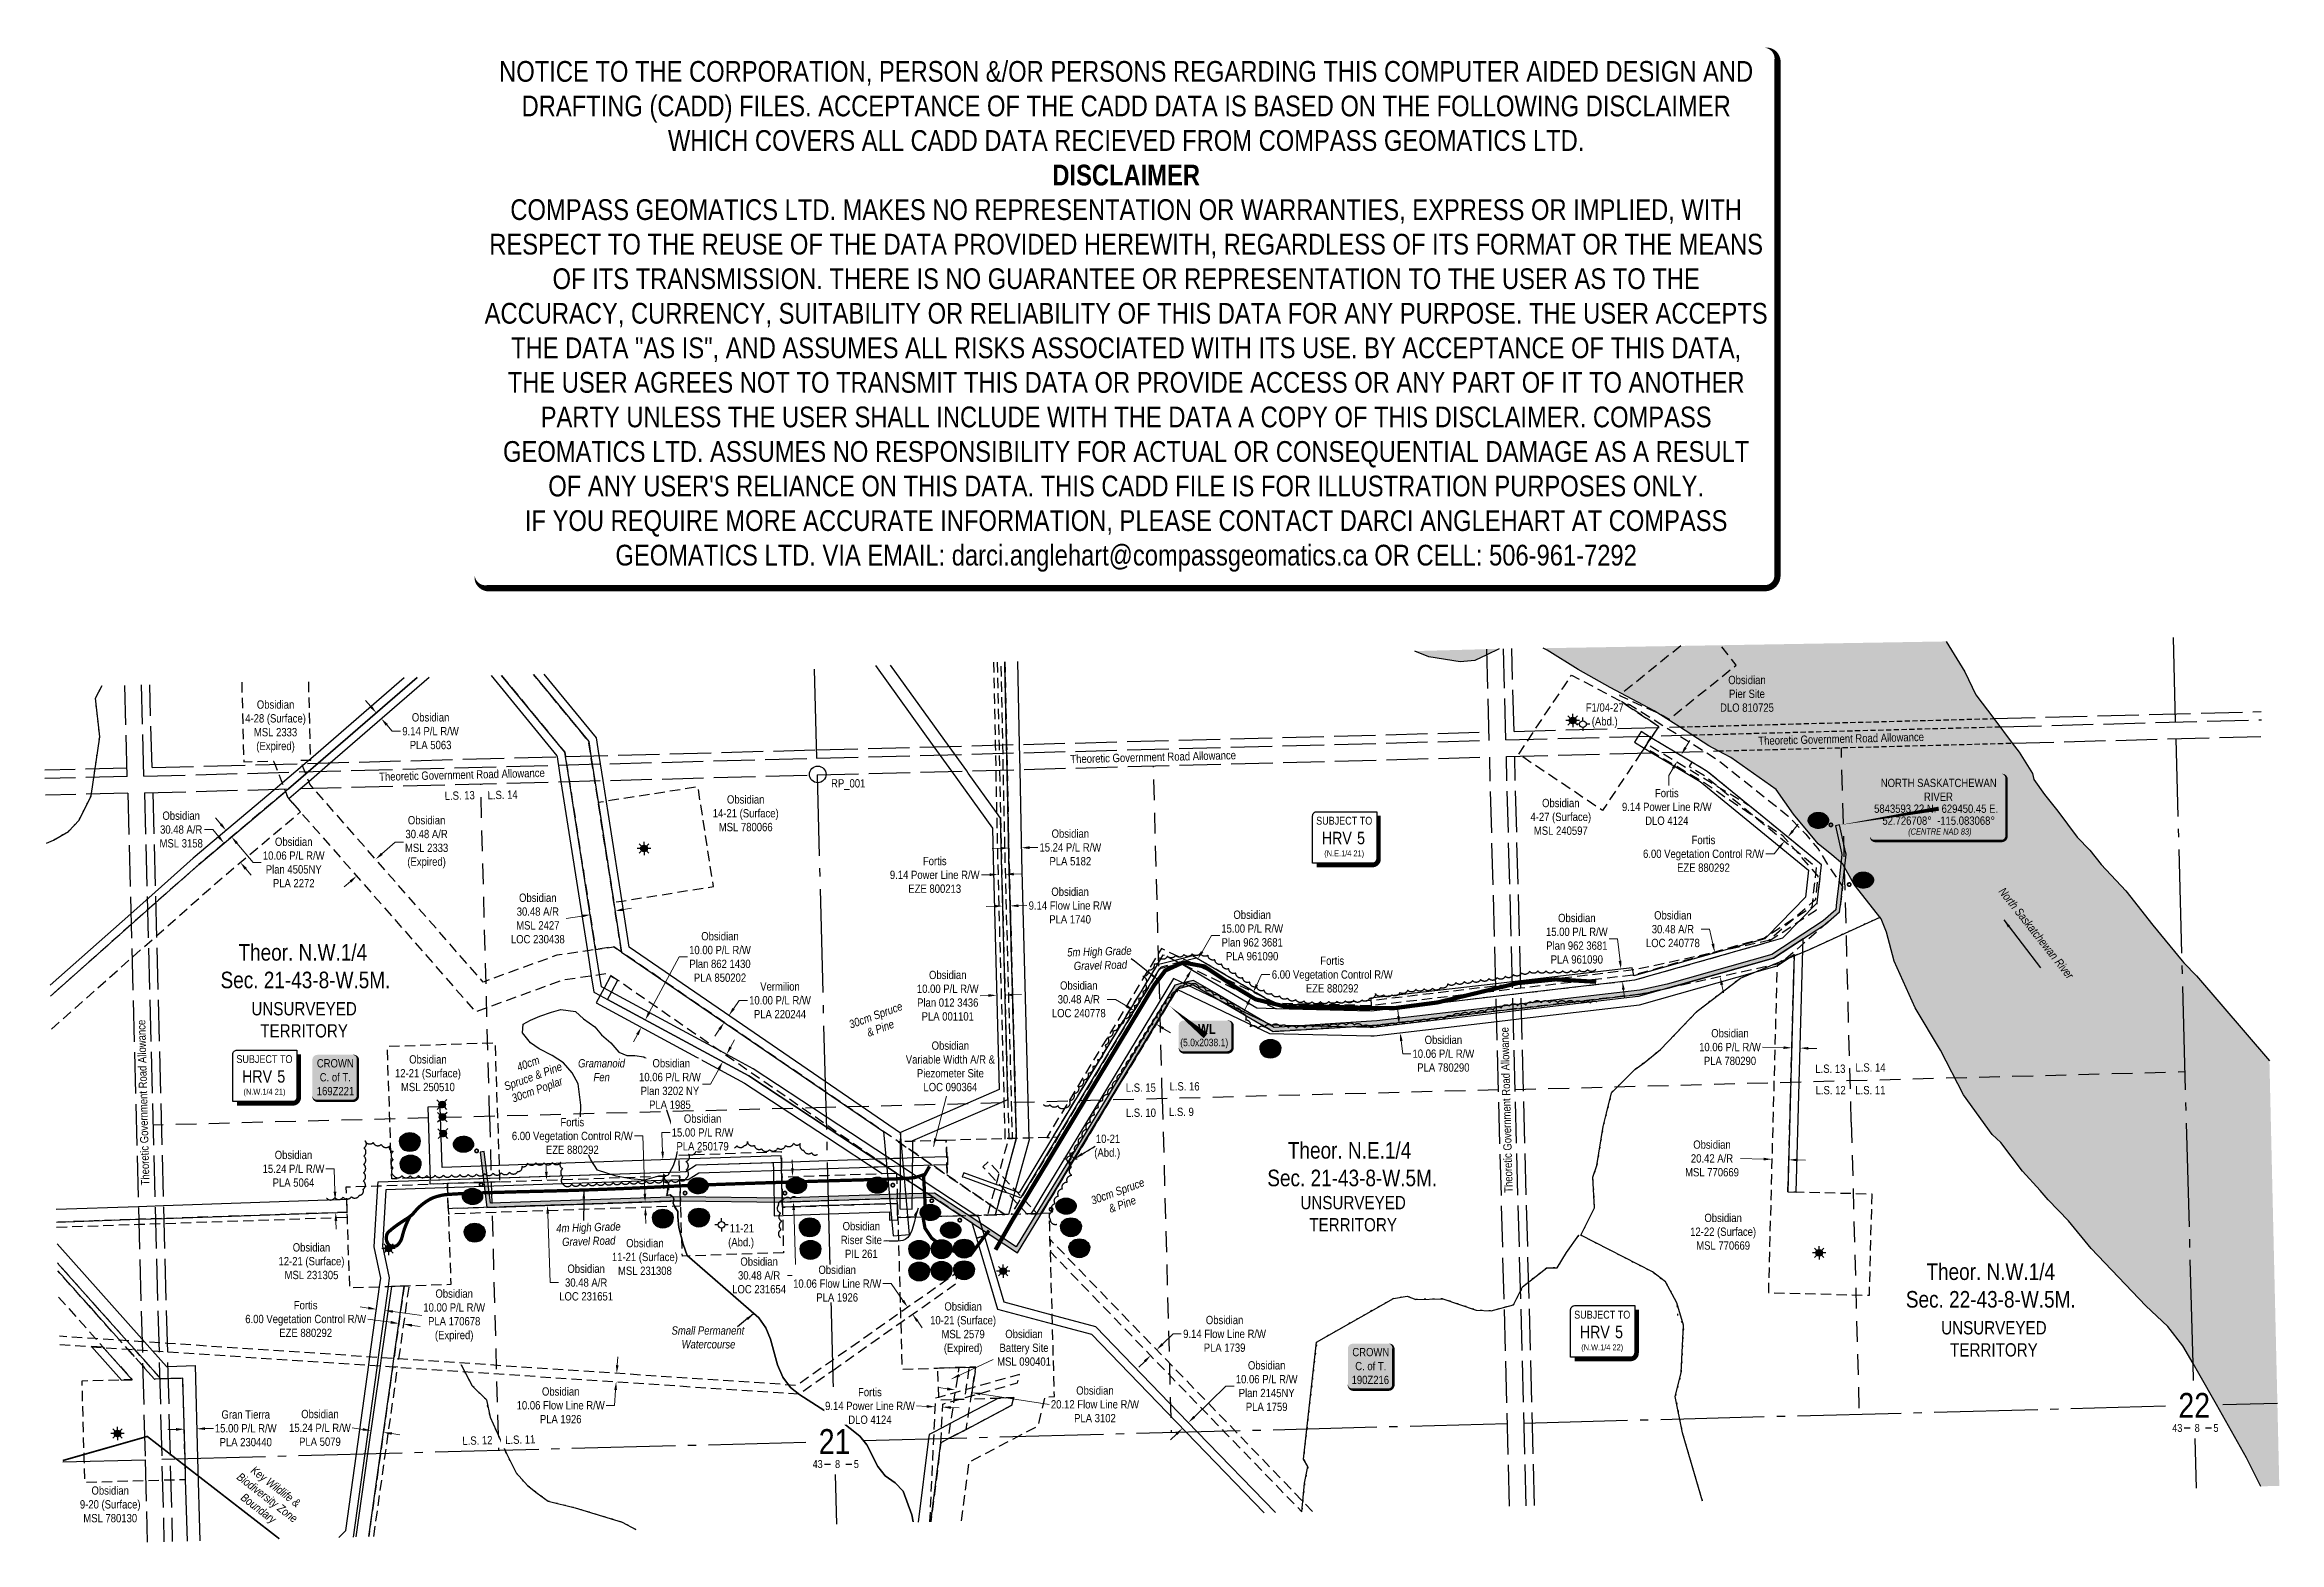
# Model space of a CAD drawing. Extents: x 627287 to 629983, y 5842729 to 5844535.
import ezdxf
from ezdxf.enums import TextEntityAlignment as Align

# ---------------------------------------------------------------- set-up
doc = ezdxf.new("R2010")
doc.units = 0
doc.header["$LTSCALE"] = 5
doc.header["$PDSIZE"] = 0.5
for name, pattern in [('0', [1, 1, 0]), ('DASHDOT2', [12.7, 6.35, -3.175, 0, -3.175]), ('foc-ACCESSROAD', [3.75, 2.5, -1.25]), ('foc-FLOWLINE', [3.75, 2.5, -1.25]), ('foc-LSD', [8, 5, -3]), ('foc-QUARTERLINE', [33, 25, -3, 2, -3]), ('foc-TIELINE', [1.875, 1.25, -0.625]), ('foc-TRAV', [1.875, 1.25, -0.625]), ('foc-UNSURVEYED', [12.5, 10, -2.5]), ('foc-WHEELTRACKS', [2, 0.4, -1.6])]:
    doc.linetypes.add(name, pattern=pattern)
doc.layers.get('Defpoints').update_dxf_attribs({"color": 9})
for name, color, linetype in [('10', 1, 'Continuous'), ('35', 37, 'Continuous'), ('9', 3, 'Continuous'), ('AS-OWNER', 7, 'Continuous'), ('AS-ROADS', 254, 'Continuous'), ('AS-WILDLIFE', 131, 'DASHDOT2'), ('C-AR', 13, 'foc-ACCESSROAD'), ('C-FLOWLINE', 13, 'foc-FLOWLINE'), ('C-RW', 13, 'Continuous'), ('C-SYMBOL', 7, 'Continuous'), ('C-WS', 13, 'foc-ACCESSROAD'), ('C-WS-S', 8, 'Continuous'), ('CG-NOTES', 7, 'Continuous'), ('CTW', 7, 'Continuous'), ('F-AR', 190, 'foc-ACCESSROAD'), ('F-EZE', 190, 'foc-FLOWLINE'), ('F-RW', 190, 'Continuous'), ('F-VCE', 190, 'foc-FLOWLINE'), ('F-WS-S', 8, 'Continuous'), ('L-MON', 1, 'Continuous'), ('L-QSEC', 8, 'foc-QUARTERLINE'), ('L-ROAD-T', 7, 'Continuous'), ('L-SECLBL', 7, 'Continuous'), ('L-SECTION-LSD', 7, 'foc-LSD'), ('L-UNS-T', 3, 'Continuous'), ('L-USEC', 7, 'foc-UNSURVEYED'), ('L-WATER-DASH', 7, 'foc-TRAV'), ('P-CROSSINGS', 250, 'Continuous'), ('P-TEMP-BLOCKS', 250, 'Continuous'), ('P-TEMP-H', 41, 'Continuous'), ('P-TEMP_WORKSPACE', 46, 'Continuous'), ('T-BUSH', 110, '0'), ('T-BUSH-T', 110, 'Continuous'), ('T-CREEK', 160, 'Continuous'), ('T-WATER', 160, 'Continuous'), ('T-WATER-H', 133, 'Continuous'), ('T-WATER-P3', 160, 'foc-WHEELTRACKS'), ('T-WATER-T', 170, 'Continuous'), ('WATERCOURSE', 146, 'foc-TIELINE'), ('WETLAND', 143, 'Continuous'), ('WETLAND-T', 146, 'Continuous')]:
    doc.layers.add(name, color=color, linetype=linetype)
for name, color, linetype, lineweight in [('AS-GENERAL', 48, 'Continuous', 18), ('C-AR-T', 13, 'Continuous', 9), ('C-RW-T', 13, 'Continuous', 9), ('C-WS-T', 13, 'Continuous', 9), ('F-EZE-T', 190, 'Continuous', 9), ('F-RW-T', 190, 'Continuous', 9), ('F-WS-T', 190, 'Continuous', 9), ('T-TEXT', 48, 'Continuous', 18)]:
    doc.layers.add(name, color=color, linetype=linetype, lineweight=lineweight)
doc.layers.add('DISCLAIMER', color=7, linetype='Continuous', plot=False)
doc.styles.add('100L', font='ARIALN.TTF', dxfattribs={"height": 11})
doc.styles.add('175L', font='ARIALN.TTF', dxfattribs={"height": 20})
doc.styles.add('80', font='ARIALN.TTF', dxfattribs={"height": 10})
doc.styles.add('80CG', font='ARIALN.TTF', dxfattribs={"height": 10})
doc.styles.add('80L', font='ARIALN.TTF', dxfattribs={"height": 10})
doc.styles.add('80LS', font='ARIALNI.TTF', dxfattribs={"height": 10})
doc.styles.add('BOLD', font='ARIALNB.TTF')
doc.styles.add('Crossing', font='ARIALN.TTF', dxfattribs={"height": 10})
doc.styles.add('foc-LtypeFont', font='ARIALN.TTF', dxfattribs={"height": 7.35})
doc.styles.add('HRV', font='ARIALN.TTF', dxfattribs={"height": 3})
doc.styles.add('SIMPLEX', font='ARIALN.TTF')
doc.linetypes.add('foc-TOPO-flowdirection-NOLINE', pattern='A,0,[">",foc-LtypeFont,S=0.3,R=0,X=0,Y=-0.945],-20,[">",foc-LtypeFont,S=0.3,R=0,X=0,Y=-0.945],0', length=20)
doc.dimstyles.new('Compass 5 000', dxfattribs={"dimscale": 5, "dimtxt": 9, "dimasz": 2, "dimexe": 0.2, "dimexo": 0.0625, "dimgap": 0.5, "dimtad": 0, "dimtih": 1, "dimtoh": 1, "dimzin": 0, "dimdsep": 46, "dimtxsty": '80CG', "dimcen": 0.1, "dimse1": 1, "dimse2": 1, "dimclrd": 256, "dimclrt": 256, "dimaunit": 1, "dimadec": 4, "dimazin": 0, "dimtfac": 0.06, "dimtofl": 0, "dimtmove": 0, "dimatfit": 1, "dimfxl": 0.2, "dimtolj": 1, "dimtzin": 0, "dimlwd": -1, "dimarcsym": 0})

msp = doc.modelspace()

# ---------------------------------------------------------------- texts
at = {"layer": '35', "color": 3, "style": '80'}
msp.add_attdef('RP_001', (628236.114, 5843638.966), 'RP', height=10, dxfattribs=at)
at = {"layer": 'AS-WILDLIFE', "insert": (627534.256, 5842826.755, 0), "char_height": 10.00008, "attachment_point": 1, "rotation": 322.228868, "style": '80L'}
msp.add_mtext_dynamic_manual_height_columns('\\pi8.8734;{\\fArial Narrow|b0|i1|c0|p34;Key Wildlife & \\P\\pi0.29898;Biodiversity Zone \\P\\pi19.22478;Boundary}', width=87.68598, gutter_width=47.483, heights=[0], dxfattribs=at)
at = {"layer": 'C-AR-T', "char_height": 9.99643, "attachment_point": 5, "style": '80CG'}
for s, insert in [('\\A1;Obsidian \\PPier Site\\PDLO 810725', (629341.204, 5843751.88)), ('\\A1;Obsidian \\P4-27 (Surface) \\PMSL 240597', (629116.562, 5843603.457)), ('\\A1;Obsidian \\PVariable Width A/R &\\PPiezometer Site\\PLOC 090364', (628380.069, 5843302.534)), ('\\A1;Obsidian \\P12-22 (Surface) \\PMSL 770669', (629312.425, 5843103.104)), ('\\A1;Obsidian \\P11-21 (Surface) \\PMSL 231308', (628011.501, 5843072.659)), ('\\A1;Obsidian \\PRiser Site\\PPIL 261', (628272.657, 5843093.144)), ('\\A1;Obsidian \\P10-21 (Surface) \\PMSL 2579\\P(Expired)', (628395.431, 5842986.529)), ('\\A1;Obsidian\\PBattery Site \\PMSL 090401', (628468.939, 5842963.111))]:
    msp.add_mtext(s, dxfattribs=dict(at, insert=insert))
for s, insert, width in [('\\A1;Obsidian \\P12-21 (Surface) \\PMSL 250510', (627749.717, 5843294.276), 81.70513), ('\\A1;Obsidian \\P12-21 (Surface) \\PMSL 231305', (627609.194, 5843067.543), 81.70513), ('\\A1;Obsidian \\P9-20 (Surface) \\PMSL 780130', (627366.376, 5842774.264), 72.59795)]:
    msp.add_mtext(s, dxfattribs=dict(at, insert=insert, width=width))
at = {"layer": 'C-SYMBOL', "color": 3, "char_height": 19.99286, "attachment_point": 2, "style": '175L'}
for s, insert, width in [('Theor. N.W.1/4\\P Sec. 21-43-8-W.5M.', (627598.756, 5843450.101), 209.53854), ('Theor. N.E.1/4\\P Sec. 21-43-8-W.5M.', (628861.713, 5843211.293), 209.53854), ('Theor. N.W.1/4 \\PSec. 22-43-8-W.5M.', (629635.332, 5843064.934), 203.16973)]:
    msp.add_mtext(s, dxfattribs=dict(at, insert=insert, width=width))
at = {"layer": 'C-WS-T', "char_height": 9.99643, "width": 86.70975, "attachment_point": 5, "style": '80CG'}
for s, insert in [('\\A1;Obsidian \\P4-28 (Surface) \\PMSL 2333\\P(Expired)', (627565.874, 5843712.486)), ('\\A1;Obsidian \\P14-21 (Surface) \\PMSL 780066', (628133.122, 5843607.792))]:
    msp.add_mtext(s, dxfattribs=dict(at, insert=insert))
at = {"layer": 'C-WS-T', "char_height": 10, "attachment_point": 1, "style": '80L'}
for s, width, insert in [('\\pi0.5309;F1/04-27\\P\\pi7.79898;(Abd.)', 45.40696, (629146.141, 5843740.425)), ('\\pi2.3249;11-21 \\P\\pi0.39447;(Abd.)', 30.59795, (628111.553, 5843112.274))]:
    msp.add_mtext_dynamic_manual_height_columns(s, width=width, gutter_width=49.982, heights=[0], dxfattribs=dict(at, insert=insert))
at = {"layer": 'F-EZE-T', "insert": (629244.475, 5843615.468), "char_height": 9.99643, "attachment_point": 5, "style": '80CG'}
msp.add_mtext('\\A1;Fortis\\P9.14 Power Line R/W\\PDLO 4124', dxfattribs=at)
at = {"layer": 'F-WS-T', "insert": (628560.483, 5843220.215), "char_height": 10, "attachment_point": 1, "style": '80L'}
msp.add_mtext_dynamic_manual_height_columns('\\pi-4.8336;10-21\\P\\pi-6.76402;(Abd.)', width=16.28096, gutter_width=49.983, heights=[0], dxfattribs=at)
at = {"layer": 'L-ROAD-T', "style": '80L'}
for rotation, p in [(1.392233, (628624.716, 5843675.614)), (1.392233, (629454.815, 5843697.657)), (1.392233, (627790.787, 5843654.27)), (91.461839, (627406.218, 5843258.821)), (91.461839, (629051.038, 5843249.965))]:
    msp.add_text('Theoretic Government Road Allowance', height=9.99643, rotation=rotation, dxfattribs=at).set_placement(p, align=Align.MIDDLE_CENTER)
at = {"layer": 'L-SECTION-LSD', "style": '100L'}
for s, p in [('L.S. 13', (629423.662, 5843294.754)), ('L.S. 14', (629472.086, 5843296.24)), ('L.S. 15', (628591.737, 5843271.937)), ('L.S. 12', (629424.006, 5843268.901)), ('L.S. 11', (629471.926, 5843268.862)), ('L.S. 10', (628591.824, 5843241.687)), ('L.S. 9', (628643.906, 5843242.716))]:
    msp.add_text(s, height=9.9964, dxfattribs=at).set_placement(p)
at = {"layer": 'L-SECTION-LSD', "insert": (628644.46, 5843283.494), "char_height": 9.9964, "width": 36.47821, "attachment_point": 1, "style": '100L'}
msp.add_mtext('L.S. 16', dxfattribs=at)
at = {"layer": 'L-UNS-T', "color": 3, "char_height": 15.99429, "attachment_point": 5, "style": '80L'}
for insert in [(627600.307, 5843358.661), (628865.975, 5843124.783), (629639.148, 5842973.853)]:
    msp.add_mtext_dynamic_manual_height_columns('UNSURVEYED TERRITORY', width=126.36862, gutter_width=47.483, heights=[0], dxfattribs=dict(at, insert=insert))
at = {"layer": 'T-TEXT', "insert": (628520.458, 5843445.07), "char_height": 9.99659, "attachment_point": 1, "rotation": 1.632278, "style": '80L'}
msp.add_mtext_dynamic_manual_height_columns('\\pi0.44878;{\\fArial Narrow|b0|i1|c0|p34;5m High Grade\\P\\pi4.71745; Gravel Road}', width=77.46766, gutter_width=49.983, heights=[0], dxfattribs=at)
at = {"layer": 'T-WATER-T', "insert": (629639.556, 5843535.257, 0), "char_height": 10.00008, "attachment_point": 1, "rotation": 308.38814, "style": '80L'}
msp.add_mtext_dynamic_manual_height_columns('\\pi20.21511;{\\fArial Narrow|b0|i1|c0|p34;North Saskatchewan River}', width=176.48863, gutter_width=47.483, heights=[0], dxfattribs=at)
at = {"layer": 'T-WATER-T', "insert": (628043.164, 5842989.025), "char_height": 9.99314, "attachment_point": 1, "style": '80L'}
msp.add_mtext_dynamic_manual_height_columns('\\pi0.47073;{\\fArial Narrow|b0|i1|c0|p34;Small Permanent\\P\\pi12.60087;Watercourse}', width=88.378, gutter_width=49.983, heights=[0], dxfattribs=at)
at = {"layer": 'WETLAND-T', "insert": (627930.255, 5843311.291), "char_height": 9.99657, "attachment_point": 1, "style": '80L'}
msp.add_mtext_dynamic_manual_height_columns('\\pi0.59589;{\\fArial Narrow|b0|i1|c0|p34;Gramanoid\\P\\pi19.19455;Fen}', width=57.29119, gutter_width=49.983, heights=[0], dxfattribs=at)

# ---------------------------------------------------------------- blocks, each defined once
blk = doc.blocks.new('L-SECLBL')
at = {"layer": '9', "color": 7}
for p, q in [((-5.1, -27.8), (-12.3, -27.8)), ((20.7, -27.8), (13.5, -27.8))]:
    blk.add_line(p, q, dxfattribs=at)
at = {"layer": '10', "color": 2, "style": 'SIMPLEX'}
blk.add_attdef('SEC', text='', height=30, dxfattribs=at).set_placement((0, 0), align=Align.MIDDLE)
at = {"layer": '10', "color": 5, "style": '80L'}
blk.add_attdef('TWP', text='', height=9.5, dxfattribs=at).set_placement((-14.4, -27.4), align=Align.MIDDLE_RIGHT)
blk.add_attdef('RGE', text='', height=9.5, dxfattribs=at).set_placement((3.6, -27.4), align=Align.MIDDLE_CENTER)
blk.add_attdef('MER', text='', height=9.5, dxfattribs=at).set_placement((23.2, -27.4), align=Align.MIDDLE_LEFT)
blk = doc.blocks.new('AA')
at = {"const_width": 4}
blk.add_lwpolyline([(-1, 0, 1), (1, 0, 1)], format="xyb", close=True, dxfattribs=at)
blk.add_circle((0, 0), 2)
blk = doc.blocks.new('HRV')
blk.add_lwpolyline([(-35.1, 31.6), (37.2, 31.6), (37.2, -25.5, -0.414214), (32.2, -30.5), (-40.1, -30.5), (-40.1, 26.6, -0.414214)], format="xyb", close=True)
at = {"const_width": 5, "flags": 128}
blk.add_lwpolyline([(-35.1, -33), (32.2, -33, 0.414214), (39.7, -25.5), (39.7, 26.6)], format="xyb", dxfattribs=at)
at = {"style": '80L'}
blk.add_text('SUBJECT TO', height=9.5, dxfattribs=at).set_placement((-2, 13.1), align=Align.BOTTOM_CENTER)
blk.add_attdef('(N.W.1/4 00)', text='', height=7.12, dxfattribs=at).set_placement((-2, -24.4), align=Align.BOTTOM_CENTER)
at = {"layer": 'CTW', "color": 3, "style": 'HRV'}
blk.add_text('HRV', height=15, dxfattribs=at).set_placement((-10.9, -0.2), align=Align.MIDDLE_CENTER)
blk.add_attdef('0', text='', height=15, dxfattribs=at).set_placement((18.3, -0.2), align=Align.MIDDLE_CENTER)
blk = doc.blocks.new('Route_Letters')
h = blk.add_hatch(color=255)
h.dxf.hatch_style = 1
edge = h.paths.add_edge_path()
edge.add_ellipse((-0.1, 0.5), major_axis=(-12, 0), ratio=0.789318, start_angle=0, end_angle=360)
at = {"color": 5}
blk.add_open_spline([(-12.3, 0.5), (-12.3, -0.3), (-12.2, -1), (-11.7, -2.8), (-11.1, -3.9), (-9.6, -5.8), (-8.5, -6.7), (-6.2, -8), (-4.9, -8.5), (-2.1, -9.2), (-0.7, -9.3), (2.2, -9.1), (3.6, -8.8), (6.3, -7.9), (7.5, -7.2), (9.5, -5.6), (10.4, -4.6), (11.6, -2.5), (12, -1.4), (12.2, 0.9), (12, 2.1), (11.2, 4.3), (10.5, 5.4), (8.8, 7.2), (7.7, 8), (5.3, 9.2), (3.9, 9.7), (1.1, 10.2), (-0.4, 10.2), (-3.2, 9.9), (-4.6, 9.6), (-7.2, 8.5), (-8.3, 7.7), (-10.2, 6), (-11, 5), (-12, 2.9), (-12.3, 1.7), (-12.3, 0.5), (-12.3, 0.5), (-12.3, 0.5)], degree=3, knots=[0, 0, 0, 0, 0.219529, 0.219529, 0.575727, 0.575727, 0.931924, 0.931924, 1.288121, 1.288121, 1.644318, 1.644318, 2.000515, 2.000515, 2.356712, 2.356712, 2.712909, 2.712909, 3.069107, 3.069107, 3.425304, 3.425304, 3.781501, 3.781501, 4.137698, 4.137698, 4.493895, 4.493895, 4.850092, 4.850092, 5.20629, 5.20629, 5.562487, 5.562487, 5.918684, 5.918684, 6.274881, 6.274881, 6.283185, 6.283185, 6.283185, 6.283185], dxfattribs=at)
at = {"color": 14, "style": 'BOLD'}
blk.add_attdef('A', text='', height=9.5, dxfattribs=at).set_placement((0.2, 1), align=Align.MIDDLE)
blk = doc.blocks.new('*U425')
at = {"true_color": 0xff8aff}
h = blk.add_hatch(color=211, dxfattribs=at)
edge = h.paths.add_edge_path()
edge.add_line((-26.5, -20), (26.5, -20))
edge.add_arc((26.5, -14), 6, 270, 360)
edge.add_line((32.5, -14), (32.5, 12.5))
edge.add_arc((26.5, 12.5), 6, 0, 90)
edge.add_line((26.5, 18.5), (-26.5, 18.5))
edge.add_arc((-26.5, 12.5), 6, 90, 180)
edge.add_line((-32.5, 12.5), (-32.5, -14))
edge.add_arc((-26.5, -14), 6, 180, 270)
at = {"flags": 128}
blk.add_lwpolyline([(-43.8, 36.3, 0, 7.5, 0), (0, 0, 0, 0, 0)], format="xyseb", dxfattribs=at)
at = {"color": 250, "flags": 128}
blk.add_lwpolyline([(-26.5, -20, 3, 3, 0), (26.5, -20, 3, 3, 0.414214), (32.5, -14, 3, 3, 0), (32.5, 12.5, 3, 0, 0.414214), (26.5, 18.5, 0, 0, 0), (-26.5, 18.5, 0, 0, 0.414214), (-32.5, 12.5, 0, 0, 0), (-32.5, -14, 0, 3, 0.414214)], format="xyseb", close=True, dxfattribs=at)
at = {"color": 250}
for tag, p, height, style in [('TEMP_AREA_W1_001', (-9.2, 2.2), 12, 'BOLD'), ('ENTER_TEXT_001', (-30.7, -12.5), 9, '80')]:
    blk.add_attdef(tag, p, '', height=height, dxfattribs=dict(at, style=style))
blk = doc.blocks.new('*D446')
at = {"layer": 'C-AR-T', "transparency": 16777216}
for p, q in [((629361.3, 5843190.7), (629333.3, 5843191.5)), ((629401.7, 5843189.7), (629411.7, 5843189.4))]:
    blk.add_line(p, q, dxfattribs=at)
for points in [[(629361.3, 5843192.4), (629361.2, 5843189.1), (629371.3, 5843190.5)], [(629401.7, 5843191.3), (629401.6, 5843188), (629391.7, 5843189.9)]]:
    blk.add_solid(points, dxfattribs=at)
at = {"layer": 'Defpoints', "color": 0, "transparency": 16777216}
for p in [(629372.3, 5843230.2), (629392.7, 5843229.7), (629391.7, 5843189.9)]:
    blk.add_point(p, dxfattribs=at)
at = {"layer": 'C-AR-T', "transparency": 16777216, "insert": (629299, 5843191.5), "char_height": 10, "attachment_point": 5, "style": '80CG'}
blk.add_mtext('\\A1;Obsidian \\P20.42 A/R \\PMSL 770669', dxfattribs=at)
blk = doc.blocks.new('*D447')
at = {"layer": 'C-AR-T', "transparency": 16777216}
for p, q in [((628579.3, 5843383.4), (628569.3, 5843383.4)), ((628593.7, 5843374.7), (628579.3, 5843383.4)), ((628637, 5843348.4), (628645.5, 5843343.2))]:
    blk.add_line(p, q, dxfattribs=at)
for points in [[(628594.5, 5843376.1), (628592.8, 5843373.2), (628602.2, 5843369.5)], [(628637.8, 5843349.8), (628636.1, 5843347), (628628.4, 5843353.6)]]:
    blk.add_solid(points, dxfattribs=at)
at = {"layer": 'Defpoints', "color": 0, "transparency": 16777216}
for p in [(628589.2, 5843348), (628615.4, 5843332.1), (628628.4, 5843353.6)]:
    blk.add_point(p, dxfattribs=at)
at = {"layer": 'C-AR-T', "transparency": 16777216, "insert": (628535, 5843383.4), "char_height": 10, "attachment_point": 5, "style": '80CG'}
blk.add_mtext('\\A1;Obsidian \\P30.48 A/R \\PLOC 240778', dxfattribs=at)
blk = doc.blocks.new('*D448')
at = {"layer": 'C-AR-T', "transparency": 16777216}
for p, q in [((627935.6, 5843483.9), (627916.6, 5843480.9)), ((627985.5, 5843491.7), (627995.4, 5843493.3))]:
    blk.add_line(p, q, dxfattribs=at)
for points in [[(627935.4, 5843485.6), (627935.9, 5843482.3), (627945.5, 5843485.4)], [(627985.3, 5843493.4), (627985.8, 5843490.1), (627975.7, 5843490.2)]]:
    blk.add_solid(points, dxfattribs=at)
at = {"layer": 'Defpoints', "color": 0, "transparency": 16777216}
for p in [(627945.3, 5843487.1), (627945.5, 5843485.4), (627975.4, 5843491.9)]:
    blk.add_point(p, dxfattribs=at)
at = {"layer": 'C-AR-T', "transparency": 16777216, "insert": (627882.3, 5843480.9), "char_height": 10, "attachment_point": 5, "style": '80CG'}
blk.add_mtext('\\A1;Obsidian \\P30.48 A/R \\PMSL 2427\\PLOC 230438', dxfattribs=at)
blk = doc.blocks.new('*D449')
at = {"layer": 'C-AR-T', "transparency": 16777216}
for p, q in [((627694.1, 5843558.9), (627710.2, 5843573)), ((627710.2, 5843573), (627720.2, 5843573)), ((627656.2, 5843525.6), (627648.6, 5843519))]:
    blk.add_line(p, q, dxfattribs=at)
for points in [[(627693, 5843560.1), (627695.2, 5843557.6), (627686.6, 5843552.3)], [(627655.1, 5843526.8), (627657.3, 5843524.3), (627663.7, 5843532.2)]]:
    blk.add_solid(points, dxfattribs=at)
at = {"layer": 'Defpoints', "color": 0, "transparency": 16777216}
for p in [(627686.6, 5843552.3), (627747.7, 5843482.6), (627724.8, 5843462.5)]:
    blk.add_point(p, dxfattribs=at)
at = {"layer": 'C-AR-T', "transparency": 16777216, "insert": (627748.1, 5843573), "char_height": 10, "attachment_point": 5, "style": '80CG'}
blk.add_mtext('\\A1;Obsidian \\P30.48 A/R \\PMSL 2333\\P(Expired)', dxfattribs=at)
blk = doc.blocks.new('*D450')
at = {"layer": 'C-AR-T', "transparency": 16777216}
for p, q in [((627892.5, 5843175.4), (627892.2, 5843185.4)), ((627894.2, 5843124.9), (627897.1, 5843041.8)), ((627897.1, 5843041.8), (627907.1, 5843041.8))]:
    blk.add_line(p, q, dxfattribs=at)
for points in [[(627894.2, 5843175.4), (627890.9, 5843175.3), (627892.9, 5843165.4)], [(627895.9, 5843125), (627892.6, 5843124.8), (627893.9, 5843134.9)]]:
    blk.add_solid(points, dxfattribs=at)
at = {"layer": 'Defpoints', "color": 0, "transparency": 16777216}
for p in [(627905.2, 5843165.8), (627893.9, 5843134.9), (627906.2, 5843135.3)]:
    blk.add_point(p, dxfattribs=at)
at = {"layer": 'C-AR-T', "transparency": 16777216, "insert": (627940.6, 5843041.8), "char_height": 10, "attachment_point": 5, "style": '80CG'}
blk.add_mtext('\\A1;Obsidian\\P30.48 A/R\\PLOC 231651', dxfattribs=at)
blk = doc.blocks.new('*D451')
at = {"layer": 'C-AR-T', "transparency": 16777216}
for p, q in [((627490, 5843588.2), (627480, 5843588.2)), ((627497.4, 5843579.4), (627490, 5843588.2)), ((627529.9, 5843540.8), (627536.4, 5843533.2))]:
    blk.add_line(p, q, dxfattribs=at)
for points in [[(627498.6, 5843580.5), (627496.1, 5843578.3), (627503.8, 5843571.8)], [(627531.2, 5843541.9), (627528.6, 5843539.7), (627523.5, 5843548.5)]]:
    blk.add_solid(points, dxfattribs=at)
at = {"layer": 'Defpoints', "color": 0, "transparency": 16777216}
for p in [(627508, 5843575.3), (627503.8, 5843571.8), (627527.7, 5843552)]:
    blk.add_point(p, dxfattribs=at)
at = {"layer": 'C-AR-T', "transparency": 16777216, "insert": (627452, 5843588.2), "char_height": 10, "attachment_point": 5, "style": '80CG'}
blk.add_mtext('\\A1;Obsidian\\P30.48 A/R\\PMSL 3158', dxfattribs=at)
blk = doc.blocks.new('*D452')
at = {"layer": 'C-AR-T', "transparency": 16777216}
for p, q in [((629296.1, 5843468), (629286.1, 5843468)), ((629300, 5843450.2), (629296.1, 5843468)), ((629310.8, 5843400.9), (629313, 5843391.1))]:
    blk.add_line(p, q, dxfattribs=at)
for points in [[(629301.7, 5843450.6), (629298.4, 5843449.9), (629302.2, 5843440.4)], [(629312.5, 5843401.3), (629309.2, 5843400.6), (629308.7, 5843410.7)]]:
    blk.add_solid(points, dxfattribs=at)
at = {"layer": 'Defpoints', "color": 0, "transparency": 16777216}
for p in [(629302.2, 5843440.4), (629302.7, 5843440.6), (629309.2, 5843410.8)]:
    blk.add_point(p, dxfattribs=at)
at = {"layer": 'C-AR-T', "transparency": 16777216, "insert": (629251.8, 5843468), "char_height": 10, "attachment_point": 5, "style": '80CG'}
blk.add_mtext('\\A1;Obsidian \\P30.48 A/R \\PLOC 240778', dxfattribs=at)
blk = doc.blocks.new('*D468')
at = {"layer": 'C-AR-T', "transparency": 16777216}
for p, q in [((628189.4, 5843179.7), (628189.1, 5843189.7)), ((628191.1, 5843129.2), (628191.4, 5843119.2)), ((628193.6, 5843050.4), (628191.4, 5843119.2)), ((628183.6, 5843050.4), (628193.6, 5843050.4))]:
    blk.add_line(p, q, dxfattribs=at)
for points in [[(628191.1, 5843179.8), (628187.8, 5843179.6), (628189.7, 5843169.7)], [(628192.7, 5843129.3), (628189.4, 5843129.2), (628190.7, 5843139.2)]]:
    blk.add_solid(points, dxfattribs=at)
at = {"layer": 'Defpoints', "color": 0, "transparency": 16777216}
for p in [(628205.9, 5843170.2), (628190.7, 5843139.2), (628206.9, 5843139.8)]:
    blk.add_point(p, dxfattribs=at)
at = {"layer": 'C-AR-T', "transparency": 16777216, "insert": (628149.3, 5843050.4), "char_height": 10, "attachment_point": 5, "style": '80CG'}
blk.add_mtext('\\A1;\\A1;Obsidian \\P30.48 A/R\\PLOC 231654', dxfattribs=at)
blk = doc.blocks.new('*D453')
at = {"layer": 'C-RW-T', "transparency": 16777216}
for p, q in [((629385.3, 5843325.1), (629359.8, 5843325.8)), ((629415.3, 5843324.3), (629425.3, 5843324.1))]:
    blk.add_line(p, q, dxfattribs=at)
for points in [[(629385.3, 5843326.8), (629385.2, 5843323.5), (629395.3, 5843324.9)], [(629415.4, 5843326), (629415.3, 5843322.7), (629405.3, 5843324.6)]]:
    blk.add_solid(points, dxfattribs=at)
at = {"layer": 'Defpoints', "color": 0, "transparency": 16777216}
for p in [(629395, 5843313.9), (629405, 5843313.6), (629405.3, 5843324.6)]:
    blk.add_point(p, dxfattribs=at)
at = {"layer": 'C-RW-T', "transparency": 16777216, "insert": (629320.7, 5843325.8), "char_height": 10, "attachment_point": 5, "style": '80CG'}
blk.add_mtext('\\A1;Obsidian\\P10.06 P/L R/W\\PPLA 780290', dxfattribs=at)
blk = doc.blocks.new('*D454')
at = {"layer": 'C-RW-T', "transparency": 16777216}
for p, q in [((629184.9, 5843456.5), (629174.9, 5843456.5)), ((629188.1, 5843429.8), (629184.9, 5843456.5)), ((629192.1, 5843395.1), (629193.3, 5843385.2))]:
    blk.add_line(p, q, dxfattribs=at)
for points in [[(629189.7, 5843430), (629186.4, 5843429.6), (629189.2, 5843419.9)], [(629193.8, 5843395.3), (629190.5, 5843394.9), (629191, 5843405)]]:
    blk.add_solid(points, dxfattribs=at)
at = {"layer": 'Defpoints', "color": 0, "transparency": 16777216}
for p in [(629169.3, 5843417.6), (629189.2, 5843419.9), (629171.1, 5843402.7)]:
    blk.add_point(p, dxfattribs=at)
at = {"layer": 'C-RW-T', "transparency": 16777216, "insert": (629135.9, 5843456.5), "char_height": 10, "attachment_point": 5, "style": '80CG'}
blk.add_mtext('\\A1;Obsidian\\P15.00 P/L R/W\\PPlan 962 3681\\PPLA 961090', dxfattribs=at)
blk = doc.blocks.new('*D455')
at = {"layer": 'C-RW-T', "transparency": 16777216}
for p, q in [((628674.5, 5842880), (628712.6, 5842916.9)), ((628712.6, 5842916.9), (628722.6, 5842916.9)), ((628652.9, 5842859.1), (628645.7, 5842852.1))]:
    blk.add_line(p, q, dxfattribs=at)
for points in [[(628673.3, 5842881.1), (628675.6, 5842878.8), (628667.3, 5842873)], [(628651.7, 5842860.2), (628654, 5842857.9), (628660.1, 5842866)]]:
    blk.add_solid(points, dxfattribs=at)
at = {"layer": 'Defpoints', "color": 0, "transparency": 16777216}
for p in [(628612.3, 5842929.8), (628605.1, 5842922.8), (628660.1, 5842866)]:
    blk.add_point(p, dxfattribs=at)
at = {"layer": 'C-RW-T', "transparency": 16777216, "insert": (628761.7, 5842916.9), "char_height": 10, "attachment_point": 5, "style": '80CG'}
blk.add_mtext('\\A1;Obsidian\\P10.06 P/L R/W\\PPlan 2145NY\\PPLA 1759', dxfattribs=at)
blk = doc.blocks.new('*D456')
at = {"layer": 'C-RW-T', "transparency": 16777216}
for p, q in [((627636.6, 5843179), (627626.6, 5843179)), ((627637.5, 5843151.4), (627636.6, 5843179)), ((627638.7, 5843116.2), (627639.1, 5843106.2))]:
    blk.add_line(p, q, dxfattribs=at)
for points in [[(627639.2, 5843151.5), (627635.9, 5843151.4), (627637.9, 5843141.4)], [(627640.4, 5843116.3), (627637, 5843116.1), (627638.4, 5843126.2)]]:
    blk.add_solid(points, dxfattribs=at)
at = {"layer": 'Defpoints', "color": 0, "transparency": 16777216}
for p in [(627597.1, 5843140), (627597.6, 5843124.8), (627637.9, 5843141.4)]:
    blk.add_point(p, dxfattribs=at)
at = {"layer": 'C-RW-T', "transparency": 16777216, "insert": (627587.5, 5843179), "char_height": 10, "attachment_point": 5, "style": '80CG'}
blk.add_mtext('\\A1;Obsidian\\P15.24 P/L R/W\\PPLA 5064', dxfattribs=at)
blk = doc.blocks.new('*D457')
at = {"layer": 'C-RW-T', "transparency": 16777216}
for p, q in [((628016.7, 5843367.4), (628053, 5843434.5)), ((628053, 5843434.5), (628063, 5843434.5)), ((628002.4, 5843341), (627997.7, 5843332.2))]:
    blk.add_line(p, q, dxfattribs=at)
for points in [[(628015.2, 5843368.2), (628018.2, 5843366.6), (628011.9, 5843358.6)], [(628001, 5843341.8), (628003.9, 5843340.2), (628007.2, 5843349.8)]]:
    blk.add_solid(points, dxfattribs=at)
at = {"layer": 'Defpoints', "color": 0, "transparency": 16777216}
for p in [(628007.2, 5843349.8), (628025.3, 5843340), (628030.1, 5843348.8)]:
    blk.add_point(p, dxfattribs=at)
at = {"layer": 'C-RW-T', "transparency": 16777216, "insert": (628102.1, 5843434.5), "char_height": 10, "attachment_point": 5, "style": '80CG'}
blk.add_mtext('\\A1;Obsidian\\P10.00 P/L R/W\\PPlan 862 1430\\PPLA 850202', dxfattribs=at)
blk = doc.blocks.new('*D458')
at = {"layer": 'C-RW-T', "transparency": 16777216}
for p, q in [((627671.1, 5842864.7), (627658.4, 5842866.5)), ((627706, 5842859.7), (627715.9, 5842858.3))]:
    blk.add_line(p, q, dxfattribs=at)
for points in [[(627671.3, 5842866.3), (627670.8, 5842863), (627681, 5842863.3)], [(627706.2, 5842861.4), (627705.7, 5842858.1), (627696.1, 5842861.2)]]:
    blk.add_solid(points, dxfattribs=at)
at = {"layer": 'Defpoints', "color": 0, "transparency": 16777216}
for p in [(627683.9, 5842884.3), (627699, 5842882.1), (627681, 5842863.3)]:
    blk.add_point(p, dxfattribs=at)
at = {"layer": 'C-RW-T', "transparency": 16777216, "insert": (627619.4, 5842866.5), "char_height": 10, "attachment_point": 5, "style": '80CG'}
blk.add_mtext('\\A1;Obsidian\\P15.24 P/L R/W\\PPLA 5079', dxfattribs=at)
blk = doc.blocks.new('*D459')
at = {"layer": 'C-RW-T', "transparency": 16777216}
for p, q in [((627978.2, 5842942.2), (627978.8, 5842952.2)), ((627976.2, 5842912.2), (627974.9, 5842893.7)), ((627974.9, 5842893.7), (627964.9, 5842893.7))]:
    blk.add_line(p, q, dxfattribs=at)
for points in [[(627976.5, 5842942.3), (627979.8, 5842942.1), (627977.5, 5842932.2)], [(627974.5, 5842912.3), (627977.8, 5842912.1), (627976.8, 5842922.2)]]:
    blk.add_solid(points, dxfattribs=at)
at = {"layer": 'Defpoints', "color": 0, "transparency": 16777216}
for p in [(627918.2, 5842936.2), (627977.5, 5842932.2), (627917.6, 5842926.2)]:
    blk.add_point(p, dxfattribs=at)
at = {"layer": 'C-RW-T', "transparency": 16777216, "insert": (627909.9, 5842893.7), "char_height": 10, "attachment_point": 5, "style": '80CG'}
blk.add_mtext('\\A1;Obsidian\\P10.06 Flow Line R/W\\PPLA 1926', dxfattribs=at)
blk = doc.blocks.new('*D460')
at = {"layer": 'C-RW-T', "transparency": 16777216}
for p, q in [((628683.7, 5843440.8), (628695.2, 5843460.4)), ((628695.2, 5843460.4), (628705.2, 5843460.4)), ((628666.1, 5843410.7), (628661, 5843402))]:
    blk.add_line(p, q, dxfattribs=at)
for points in [[(628682.3, 5843441.6), (628685.1, 5843439.9), (628678.6, 5843432.2)], [(628664.6, 5843411.5), (628667.5, 5843409.8), (628671.1, 5843419.3)]]:
    blk.add_solid(points, dxfattribs=at)
at = {"layer": 'Defpoints', "color": 0, "transparency": 16777216}
for p in [(628678.6, 5843432.2), (628681, 5843413.5), (628688.5, 5843426.4)]:
    blk.add_point(p, dxfattribs=at)
at = {"layer": 'C-RW-T', "transparency": 16777216, "insert": (628744.2, 5843460.4), "char_height": 10, "attachment_point": 5, "style": '80CG'}
blk.add_mtext('\\A1;Obsidian\\P15.00 P/L R/W\\PPlan 962 3681\\PPLA 961090', dxfattribs=at)
blk = doc.blocks.new('*D461')
at = {"layer": 'C-RW-T', "transparency": 16777216}
for p, q in [((628636.1, 5842967.7), (628648.7, 5842979.9)), ((628648.7, 5842979.9), (628658.7, 5842979.9)), ((628614.5, 5842946.8), (628607.3, 5842939.8))]:
    blk.add_line(p, q, dxfattribs=at)
for points in [[(628635, 5842968.9), (628637.3, 5842966.5), (628628.9, 5842960.7)], [(628613.4, 5842948), (628615.7, 5842945.6), (628621.7, 5842953.8)]]:
    blk.add_solid(points, dxfattribs=at)
at = {"layer": 'Defpoints', "color": 0, "transparency": 16777216}
for p in [(628605, 5842985.5), (628597.8, 5842978.5), (628628.9, 5842960.7)]:
    blk.add_point(p, dxfattribs=at)
at = {"layer": 'C-RW-T', "transparency": 16777216, "insert": (628710.9, 5842979.9), "char_height": 10, "attachment_point": 5, "style": '80CG'}
blk.add_mtext('\\A1;Obsidian\\P9.14 Flow Line R/W\\PPLA 1739', dxfattribs=at)
blk = doc.blocks.new('*D462')
at = {"layer": 'C-RW-T', "transparency": 16777216}
for p, q in [((628376.2, 5842913.6), (628366.3, 5842915.1)), ((628415.9, 5842907.6), (628499.1, 5842894.9))]:
    blk.add_line(p, q, dxfattribs=at)
for points in [[(628376.5, 5842915.3), (628376, 5842912), (628386.1, 5842912.1)], [(628416.1, 5842909.2), (628415.6, 5842905.9), (628406, 5842909.1)]]:
    blk.add_solid(points, dxfattribs=at)
at = {"layer": 'Defpoints', "color": 0, "transparency": 16777216}
for p in [(628387.4, 5842920.9), (628406, 5842909.1), (628407.3, 5842917.9)]:
    blk.add_point(p, dxfattribs=at)
at = {"layer": 'C-RW-T', "transparency": 16777216, "insert": (628554.5, 5842894.9), "char_height": 10, "attachment_point": 5, "style": '80CG'}
blk.add_mtext('\\A1;Obsidian\\P20.12 Flow Line R/W\\PPLA 3102', dxfattribs=at)
blk = doc.blocks.new('*D463')
at = {"layer": 'C-RW-T', "transparency": 16777216}
for p, q in [((628433.1, 5843495.7), (628423.1, 5843495.5)), ((628462.3, 5843496.3), (628472.3, 5843496.5))]:
    blk.add_line(p, q, dxfattribs=at)
for points in [[(628433.1, 5843497.4), (628433.2, 5843494.1), (628443.1, 5843495.9)], [(628462.2, 5843498), (628462.3, 5843494.7), (628452.3, 5843496.1)]]:
    blk.add_solid(points, dxfattribs=at)
at = {"layer": 'Defpoints', "color": 0, "transparency": 16777216}
for p in [(628440.1, 5843639.7), (628449.3, 5843639.9), (628452.3, 5843496.1)]:
    blk.add_point(p, dxfattribs=at)
at = {"layer": 'C-RW-T', "transparency": 16777216, "insert": (628524.5, 5843496.5), "char_height": 10, "attachment_point": 5, "style": '80CG'}
blk.add_mtext('\\A1;Obsidian\\P9.14 Flow Line R/W\\PPLA 1740', dxfattribs=at)
blk = doc.blocks.new('*D464')
at = {"layer": 'C-RW-T', "transparency": 16777216}
for p, q in [((628440.5, 5843565.7), (628430.5, 5843565.4)), ((628475.7, 5843566.4), (628485.7, 5843566.6))]:
    blk.add_line(p, q, dxfattribs=at)
for points in [[(628440.5, 5843567.3), (628440.5, 5843564), (628450.5, 5843565.9)], [(628475.7, 5843568.1), (628475.8, 5843564.7), (628465.7, 5843566.2)]]:
    blk.add_solid(points, dxfattribs=at)
at = {"layer": 'Defpoints', "color": 0, "transparency": 16777216}
for p in [(628450.5, 5843563.9), (628465.7, 5843566.2), (628465.8, 5843564.2)]:
    blk.add_point(p, dxfattribs=at)
at = {"layer": 'C-RW-T', "transparency": 16777216, "insert": (628524.8, 5843566.6), "char_height": 10, "attachment_point": 5, "style": '80CG'}
blk.add_mtext('\\A1;Obsidian\\P15.24 P/L R/W\\PPLA 5182', dxfattribs=at)
blk = doc.blocks.new('*D465')
at = {"layer": 'C-RW-T', "transparency": 16777216}
for p, q in [((627681, 5843736.5), (627674.4, 5843744)), ((627700, 5843714.4), (627706.6, 5843706.8)), ((627706.6, 5843706.8), (627716.6, 5843706.8))]:
    blk.add_line(p, q, dxfattribs=at)
for points in [[(627682.2, 5843737.5), (627679.7, 5843735.4), (627687.5, 5843728.9)], [(627701.3, 5843715.5), (627698.8, 5843713.3), (627693.5, 5843722)]]:
    blk.add_solid(points, dxfattribs=at)
at = {"layer": 'Defpoints', "color": 0, "transparency": 16777216}
for p in [(627681.2, 5843723.4), (627687.2, 5843716.5), (627693.5, 5843722)]:
    blk.add_point(p, dxfattribs=at)
at = {"layer": 'C-RW-T', "transparency": 16777216, "insert": (627752.9, 5843706.8), "char_height": 10, "attachment_point": 5, "style": '80CG'}
blk.add_mtext('\\A1;Obsidian\\P9.14 P/L R/W\\PPLA 5063', dxfattribs=at)
blk = doc.blocks.new('*D467')
at = {"layer": 'C-RW-T', "transparency": 16777216}
for p, q in [((627499.9, 5843594.7), (627493.4, 5843602.3)), ((627519.2, 5843571.7), (627538.7, 5843548.5)), ((627538.7, 5843548.5), (627548.7, 5843548.5))]:
    blk.add_line(p, q, dxfattribs=at)
for points in [[(627501.1, 5843595.7), (627498.6, 5843593.6), (627506.3, 5843587)], [(627520.5, 5843572.8), (627517.9, 5843570.6), (627512.8, 5843579.4)]]:
    blk.add_solid(points, dxfattribs=at)
at = {"layer": 'Defpoints', "color": 0, "transparency": 16777216}
for p in [(627512.8, 5843579.4), (627484.3, 5843568.5), (627490.8, 5843560.8)]:
    blk.add_point(p, dxfattribs=at)
at = {"layer": 'C-RW-T', "transparency": 16777216, "insert": (627587.8, 5843548.5), "char_height": 10, "attachment_point": 5, "style": '80CG'}
blk.add_mtext('\\A1;Obsidian\\P10.06 P/L R/W\\PPlan 4505NY\\PPLA 2272', dxfattribs=at)
blk = doc.blocks.new('*D466')
at = {"layer": 'C-RW-T', "transparency": 16777216}
for p, q in [((628308.5, 5843040.5), (628298.5, 5843040.5)), ((628322.9, 5843020.1), (628308.5, 5843040.5)), ((628340.2, 5842995.5), (628345.9, 5842987.3))]:
    blk.add_line(p, q, dxfattribs=at)
for points in [[(628324.2, 5843021), (628321.5, 5843019.1), (628328.6, 5843011.9)], [(628341.5, 5842996.5), (628338.8, 5842994.5), (628334.4, 5843003.7)]]:
    blk.add_solid(points, dxfattribs=at)
at = {"layer": 'Defpoints', "color": 0, "transparency": 16777216}
for p in [(628328.6, 5843011.9), (628307.4, 5842997), (628313.2, 5842988.7)]:
    blk.add_point(p, dxfattribs=at)
at = {"layer": 'C-RW-T', "transparency": 16777216, "insert": (628243.5, 5843040.5), "char_height": 10, "attachment_point": 5, "style": '80CG', "bg_fill": 3, "box_fill_scale": 1.1, "bg_fill_color": 256, "bg_fill_true_color": 13158600, "bg_fill_transparency": 0}
blk.add_mtext('\\A1;Obsidian\\P10.06 Flow Line R/W\\PPLA 1926', dxfattribs=at)
blk = doc.blocks.new('*D469')
at = {"layer": 'C-RW-T', "transparency": 16777216}
for p, q in [((627677.8, 5843011), (627667.9, 5843012.4)), ((627707.5, 5843006.9), (627742.3, 5843002))]:
    blk.add_line(p, q, dxfattribs=at)
for points in [[(627678, 5843012.7), (627677.5, 5843009.4), (627687.7, 5843009.6)], [(627707.7, 5843008.5), (627707.2, 5843005.2), (627697.6, 5843008.3)]]:
    blk.add_solid(points, dxfattribs=at)
at = {"layer": 'Defpoints', "color": 0, "transparency": 16777216}
for p in [(627689.3, 5843021.2), (627697.6, 5843008.3), (627699.2, 5843019.9)]:
    blk.add_point(p, dxfattribs=at)
at = {"layer": 'C-RW-T', "transparency": 16777216, "insert": (627781.4, 5843002), "char_height": 10, "attachment_point": 5, "style": '80CG'}
blk.add_mtext('\\A1;Obsidian\\P10.00 P/L R/W\\PPLA 170678\\P(Expired)', dxfattribs=at)
blk = doc.blocks.new('*D470')
at = {"layer": 'C-RW-T', "transparency": 16777216}
for p, q in [((628042.1, 5843222.8), (628032.1, 5843222.8)), ((628032.1, 5843222.8), (628032.5, 5843209.8)), ((628032.8, 5843199.8), (628032.5, 5843209.8)), ((628034, 5843164.9), (628034.4, 5843154.9))]:
    blk.add_line(p, q, dxfattribs=at)
blk.add_solid([(628035.7, 5843164.9), (628032.4, 5843164.8), (628033.7, 5843174.9)], dxfattribs=at)
at = {"layer": 'Defpoints', "color": 0, "transparency": 16777216}
blk.add_point((628032.3, 5843174.8), dxfattribs=at)
at = {"layer": 'C-RW-T', "transparency": 16777216, "insert": (628081.1, 5843222.8), "char_height": 10, "attachment_point": 5, "style": '80CG', "bg_fill": 3, "box_fill_scale": 1.1, "bg_fill_color": 256, "bg_fill_true_color": 13158600, "bg_fill_transparency": 0}
blk.add_mtext('\\A1;Obsidian\\P15.00 P/L R/W\\PPLA 250179', dxfattribs=at)
at = {"layer": 'C-RW-T', "transparency": 16777216}
blk.add_solid([(628034.5, 5843199.9), (628031.2, 5843199.8), (628033.2, 5843189.8)], dxfattribs=at)
at = {"layer": 'Defpoints', "color": 0, "transparency": 16777216}
for p in [(628031.8, 5843189.8), (628033.2, 5843189.8)]:
    blk.add_point(p, dxfattribs=at)
blk = doc.blocks.new('*D471')
at = {"layer": 'C-RW-T', "transparency": 16777216}
for p, q in [((628114.9, 5843325.8), (628119.6, 5843334.6)), ((628090.8, 5843281.3), (628080.8, 5843281.3)), ((628100.6, 5843299.3), (628090.8, 5843281.3))]:
    blk.add_line(p, q, dxfattribs=at)
for points in [[(628099.1, 5843300.1), (628102.1, 5843298.5), (628105.3, 5843308.1)], [(628113.4, 5843326.6), (628116.4, 5843325), (628110.1, 5843317)]]:
    blk.add_solid(points, dxfattribs=at)
at = {"layer": 'Defpoints', "color": 0, "transparency": 16777216}
for p in [(628105.3, 5843308.1), (628117.1, 5843313.2), (628112.3, 5843304.4)]:
    blk.add_point(p, dxfattribs=at)
at = {"layer": 'C-RW-T', "transparency": 16777216, "insert": (628041.7, 5843281.3), "char_height": 10, "attachment_point": 5, "style": '80CG', "bg_fill": 3, "box_fill_scale": 1.1, "bg_fill_color": 256, "bg_fill_true_color": 13158600, "bg_fill_transparency": 0}
blk.add_mtext('\\A1; Obsidian\\P10.06 P/L R/W\\PPlan 3202 NY\\PPLA 1985', dxfattribs=at)
blk = doc.blocks.new('*D472')
at = {"layer": 'C-RW-T', "transparency": 16777216}
for p, q in [((628426, 5843388.1), (628416, 5843387.8)), ((628456, 5843388.8), (628466, 5843389.1))]:
    blk.add_line(p, q, dxfattribs=at)
for points in [[(628426, 5843389.7), (628426, 5843386.4), (628436, 5843388.3)], [(628455.9, 5843390.5), (628456, 5843387.2), (628446, 5843388.6)]]:
    blk.add_solid(points, dxfattribs=at)
at = {"layer": 'Defpoints', "color": 0, "transparency": 16777216}
for p in [(628436, 5843388.6), (628436, 5843388.3), (628446, 5843388.9)]:
    blk.add_point(p, dxfattribs=at)
at = {"layer": 'C-RW-T', "transparency": 16777216, "insert": (628376.9, 5843387.8), "char_height": 10, "attachment_point": 5, "style": '80CG'}
blk.add_mtext('\\A1;Obsidian\\P10.00 P/L R/W\\PPlan 012 3436\\PPLA 001101', dxfattribs=at)
blk = doc.blocks.new('*D473')
at = {"layer": 'C-RW-T', "transparency": 16777216}
for p, q in [((628920.6, 5843363), (628919.4, 5843373)), ((628924.1, 5843333.2), (628925.8, 5843317.8)), ((628925.8, 5843317.8), (628935.8, 5843317.8))]:
    blk.add_line(p, q, dxfattribs=at)
for points in [[(628922.2, 5843363.2), (628918.9, 5843362.8), (628921.7, 5843353.1)], [(628925.7, 5843333.4), (628922.4, 5843333), (628922.9, 5843343.1)]]:
    blk.add_solid(points, dxfattribs=at)
at = {"layer": 'Defpoints', "color": 0, "transparency": 16777216}
for p in [(628922.4, 5843353.2), (628922.9, 5843343.1), (628923.6, 5843343.2)]:
    blk.add_point(p, dxfattribs=at)
at = {"layer": 'C-RW-T', "transparency": 16777216, "insert": (628974.9, 5843317.8), "char_height": 10, "attachment_point": 5, "style": '80CG'}
blk.add_mtext('\\A1;Obsidian\\P10.06 P/L R/W\\PPLA 780290', dxfattribs=at)
blk = doc.blocks.new('*D438')
at = {"layer": 'Defpoints', "color": 0, "transparency": 16777216}
for p in [(628437.6, 5843534), (628437.6, 5843534), (628446.7, 5843534.2)]:
    blk.add_point(p, dxfattribs=at)
at = {"layer": 'F-EZE-T', "transparency": 16777216}
for p, q in [((628427.6, 5843533.7), (628417.6, 5843533.5)), ((628456.7, 5843534.5), (628466.7, 5843534.8))]:
    blk.add_line(p, q, dxfattribs=at)
for points in [[(628427.5, 5843535.4), (628427.6, 5843532.1), (628437.6, 5843534)], [(628456.6, 5843536.2), (628456.7, 5843532.8), (628446.7, 5843534.2)]]:
    blk.add_solid(points, dxfattribs=at)
at = {"layer": 'F-EZE-T', "transparency": 16777216, "insert": (628361.2, 5843533.5), "char_height": 10, "attachment_point": 5, "style": '80CG'}
blk.add_mtext('\\A1;Fortis\\P9.14 Power Line R/W\\PEZE 800213', dxfattribs=at)
blk = doc.blocks.new('*D440')
at = {"layer": 'Defpoints', "color": 0, "transparency": 16777216}
for p in [(628701.8, 5843406.1), (628704.4, 5843411.6), (628745.5, 5843392)]:
    blk.add_point(p, dxfattribs=at)
at = {"layer": 'F-EZE-T', "transparency": 16777216}
for p, q in [((628749.8, 5843401), (628755.6, 5843413.3)), ((628755.6, 5843413.3), (628765.6, 5843413.3)), ((628738.6, 5843377.5), (628734.3, 5843368.5))]:
    blk.add_line(p, q, dxfattribs=at)
for points in [[(628737.1, 5843378.2), (628740.1, 5843376.8), (628742.9, 5843386.6)], [(628748.3, 5843401.7), (628751.3, 5843400.3), (628745.5, 5843392)]]:
    blk.add_solid(points, dxfattribs=at)
at = {"layer": 'F-EZE-T', "transparency": 16777216, "insert": (628840.8, 5843413.3), "char_height": 10, "attachment_point": 5, "style": '80CG'}
blk.add_mtext('\\A1;Fortis\\P6.00 Vegetation Control R/W\\PEZE 880292', dxfattribs=at)
blk = doc.blocks.new('*D441')
at = {"layer": 'Defpoints', "color": 0, "transparency": 16777216}
for p in [(627713.3, 5842983), (627719.3, 5842982.2), (627720.6, 5842991.6)]:
    blk.add_point(p, dxfattribs=at)
at = {"layer": 'F-EZE-T', "transparency": 16777216}
for p, q in [((627704.8, 5842993.9), (627677.4, 5842997.8)), ((627730.5, 5842990.2), (627740.4, 5842988.8))]:
    blk.add_line(p, q, dxfattribs=at)
for points in [[(627705, 5842995.5), (627704.5, 5842992.2), (627714.7, 5842992.5)], [(627730.7, 5842991.9), (627730.3, 5842988.6), (627720.6, 5842991.6)]]:
    blk.add_solid(points, dxfattribs=at)
at = {"layer": 'F-EZE-T', "transparency": 16777216, "insert": (627602.2, 5842997.8), "char_height": 10, "attachment_point": 5, "style": '80CG'}
blk.add_mtext('\\A1;Fortis\\P6.00 Vegetation Control R/W\\PEZE 880292', dxfattribs=at)
blk = doc.blocks.new('*D442')
at = {"layer": 'Defpoints', "color": 0, "transparency": 16777216}
for p in [(627977.3, 5843137.7), (627977.5, 5843131.7), (628011.8, 5843138.9)]:
    blk.add_point(p, dxfattribs=at)
at = {"layer": 'F-EZE-T', "transparency": 16777216}
for p, q in [((628009.1, 5843218.6), (627999.1, 5843218.6)), ((628011.5, 5843148.9), (628009.1, 5843218.6)), ((628012.4, 5843122.9), (628012.7, 5843112.9))]:
    blk.add_line(p, q, dxfattribs=at)
for points in [[(628013.1, 5843149), (628009.8, 5843148.8), (628011.8, 5843138.9)], [(628014, 5843123), (628010.7, 5843122.9), (628012, 5843132.9)]]:
    blk.add_solid(points, dxfattribs=at)
at = {"layer": 'F-EZE-T', "transparency": 16777216, "insert": (627923.9, 5843218.6), "char_height": 10, "attachment_point": 5, "style": '80CG', "bg_fill": 3, "box_fill_scale": 1.1, "bg_fill_color": 256, "bg_fill_true_color": 13158600, "bg_fill_transparency": 0}
blk.add_mtext('\\A1;Fortis\\P6.00 Vegetation Control R/W\\PEZE 880292', dxfattribs=at)
blk = doc.blocks.new('*D443')
at = {"layer": 'Defpoints', "color": 0, "transparency": 16777216}
for p in [(629386.5, 5843574.3), (629391.8, 5843577.8), (629388, 5843573.1)]:
    blk.add_point(p, dxfattribs=at)
at = {"layer": 'F-EZE-T', "transparency": 16777216}
for p, q in [((629396.7, 5843586.7), (629403, 5843594.5)), ((629373.9, 5843558.9), (629363.9, 5843558.9)), ((629380.2, 5843566.6), (629373.9, 5843558.9))]:
    blk.add_line(p, q, dxfattribs=at)
for points in [[(629378.9, 5843567.7), (629381.5, 5843565.6), (629386.5, 5843574.3)], [(629395.4, 5843587.8), (629397.9, 5843585.7), (629390.3, 5843579)]]:
    blk.add_solid(points, dxfattribs=at)
at = {"layer": 'F-EZE-T', "transparency": 16777216, "insert": (629288.7, 5843558.9), "char_height": 10, "attachment_point": 5, "style": '80CG'}
blk.add_mtext('\\A1;Fortis\\P6.00 Vegetation Control R/W\\PEZE 880292', dxfattribs=at)
blk = doc.blocks.new('*D439')
at = {"layer": 'Defpoints', "color": 0, "transparency": 16777216}
for p in [(628360.7, 5842875.8), (628361.5, 5842892), (628369.9, 5842875.4)]:
    blk.add_point(p, dxfattribs=at)
at = {"layer": 'F-EZE-T', "transparency": 16777216}
for p, q in [((628351.5, 5842892.5), (628339.3, 5842893)), ((628380.6, 5842891.1), (628390.6, 5842890.6))]:
    blk.add_line(p, q, dxfattribs=at)
for points in [[(628351.6, 5842894.1), (628351.4, 5842890.8), (628361.5, 5842892)], [(628380.7, 5842892.7), (628380.6, 5842889.4), (628370.6, 5842891.6)]]:
    blk.add_solid(points, dxfattribs=at)
at = {"layer": 'F-EZE-T', "transparency": 16777216, "insert": (628283, 5842893), "char_height": 10, "attachment_point": 5, "style": '80CG', "bg_fill": 3, "box_fill_scale": 1.1, "bg_fill_color": 256, "bg_fill_true_color": 13158600, "bg_fill_transparency": 0}
blk.add_mtext('\\A1;Fortis\\P9.14 Power Line R/W\\PDLO 4124', dxfattribs=at)
blk = doc.blocks.new('*D444')
at = {"layer": 'Defpoints', "color": 0, "transparency": 16777216}
for p in [(628112.8, 5843363.9), (628235.2, 5843268), (628240.8, 5843276.2)]:
    blk.add_point(p, dxfattribs=at)
at = {"layer": 'F-RW-T', "transparency": 16777216}
for p, q in [((628118.5, 5843372.1), (628125.4, 5843382.2)), ((628125.4, 5843382.2), (628135.4, 5843382.2)), ((628101.5, 5843347.4), (628095.9, 5843339.1))]:
    blk.add_line(p, q, dxfattribs=at)
for points in [[(628117.1, 5843373.1), (628119.9, 5843371.2), (628112.8, 5843363.9)], [(628100.2, 5843348.3), (628102.9, 5843346.4), (628107.2, 5843355.6)]]:
    blk.add_solid(points, dxfattribs=at)
at = {"layer": 'F-RW-T', "transparency": 16777216, "insert": (628174.5, 5843382.2), "char_height": 10, "attachment_point": 5, "style": '80CG'}
blk.add_mtext('\\A1;Vermilion\\P10.00 P/L R/W\\PPLA 220244', dxfattribs=at)
blk = doc.blocks.new('*D445')
at = {"layer": 'Defpoints', "color": 0, "transparency": 16777216}
for p in [(627455.4, 5842874.5), (627470.5, 5842874.9), (627470.8, 5842865.4)]:
    blk.add_point(p, dxfattribs=at)
at = {"layer": 'F-RW-T', "transparency": 16777216}
for p, q in [((627445.7, 5842864.7), (627435.7, 5842864.4)), ((627480.8, 5842865.7), (627490.8, 5842866))]:
    blk.add_line(p, q, dxfattribs=at)
for points in [[(627445.6, 5842866.4), (627445.7, 5842863), (627455.7, 5842865)], [(627480.7, 5842867.3), (627480.8, 5842864), (627470.8, 5842865.4)]]:
    blk.add_solid(points, dxfattribs=at)
at = {"layer": 'F-RW-T', "transparency": 16777216, "insert": (627529.9, 5842866), "char_height": 10, "attachment_point": 5, "style": '80CG'}
blk.add_mtext('\\A1;Gran Tierra\\P15.00 P/L R/W\\PPLA 230440', dxfattribs=at)
blk = doc.blocks.new('*U422')
h = blk.add_hatch(color=255)
edge = h.paths.add_edge_path()
edge.add_line((-21.5, -28.5), (21.5, -28.5))
edge.add_arc((21.5, -22.5), 6, 270, 360)
edge.add_line((27.5, -22.5), (27.5, 21))
edge.add_arc((21.5, 21), 6, 0, 90)
edge.add_line((21.5, 27), (-21.5, 27))
edge.add_arc((-21.5, 21), 6, 90, 180)
edge.add_line((-27.5, 21), (-27.5, -22.5))
edge.add_arc((-21.5, -22.5), 6, 180, 270)
at = {"color": 14, "flags": 128}
blk.add_lwpolyline([(-21.5, -28.5, 3, 3, 0), (21.5, -28.5, 3, 3, 0.414214), (27.5, -22.5, 3, 3, 0), (27.5, 21, 3, 0, 0.414214), (21.5, 27, 0, 0, 0), (-21.5, 27, 0, 0, 0.414214), (-27.5, 21, 0, 0, 0), (-27.5, -22.5, 0, 3, 0.414214)], format="xyseb", close=True, dxfattribs=at)
at = {"color": 14, "style": '80'}
blk.add_attdef('ENTER_TEXT_001', (-26.8, -4.9), '', height=10, dxfattribs=at)
blk = doc.blocks.new('GABD')
for p, q in [((-0.81, 0), (-1.62, 0)), ((0, 0.81), (0, 1.62)), ((1.62, 0), (0.81, 0)), ((0, -0.81), (0, -1.62))]:
    blk.add_line(p, q)
blk.add_circle((0, 0), 0.8)
blk = doc.blocks.new('GAS')
h = blk.add_hatch(color=255)
h.dxf.hatch_style = 1
edge = h.paths.add_edge_path()
edge.add_arc((0, 0), 0.9, 0, 360)
for p, q in [((-0.81, 0), (-1.62, 0)), ((-0.57, 0.57), (-1.14, 1.14)), ((0, 0.81), (0, 1.62)), ((0.57, 0.57), (1.14, 1.14)), ((1.62, 0), (0.81, 0)), ((-0.57, -0.57), (-1.14, -1.14)), ((0, -0.81), (0, -1.62)), ((1.14, -1.14), (0.57, -0.57))]:
    blk.add_line(p, q)
blk.add_circle((0, 0), 0.8)
blk = doc.blocks.new('WC2')
at = {"layer": 'L-MON'}
h = blk.add_hatch(color=255, dxfattribs=at)
h.dxf.hatch_style = 1
edge = h.paths.add_edge_path()
edge.add_arc((0, 0), 0.9, 0, 360)
at = {"layer": 'L-MON', "color": 14, "flags": 128}
for points in [[(-0.62, 0.5), (-1.23, 1.12)], [(0.52, 0.61), (1.13, 1.21)], [(-1.18, -1.18), (-0.56, -0.57)], [(1.16, -1.18), (0.56, -0.57)]]:
    blk.add_lwpolyline(points, dxfattribs=at)
at = {"layer": 'L-MON', "color": 14}
for radius in [0.8, 0.373]:
    blk.add_circle((0, 0), radius, dxfattribs=at)
blk = doc.blocks.new('xing2')
h = blk.add_hatch(color=50)
h.dxf.hatch_style = 1
edge = h.paths.add_edge_path()
edge.add_ellipse((0, 0), major_axis=(-12.5, 0), ratio=0.816297, start_angle=0, end_angle=360)
h = blk.add_hatch(color=250)
h.dxf.hatch_style = 1
edge = h.paths.add_edge_path()
edge.add_ellipse((0, -2), major_axis=(-12.5, 0), ratio=0.816297, start_angle=0, end_angle=180)
edge.add_line((12.5, -2), (12.5, 0))
edge.add_ellipse((0, 0), major_axis=(-12.5, 0), ratio=0.816297, start_angle=0, end_angle=180, ccw=False)
edge.add_line((-12.5, 0), (-12.5, -2))
at = {"color": 250}
blk.add_ellipse((0, 0), major_axis=(-12.5, 0), ratio=0.816297, dxfattribs=at)
blk.add_ellipse((0, -2), major_axis=(-12.5, 0), ratio=0.816297, start_param=0, end_param=3.141593, dxfattribs=at)
at = {"color": 250, "style": 'Crossing'}
blk.add_attdef('CROSSING', text='', height=9, dxfattribs=at).set_placement((0.1, 0), align=Align.MIDDLE_CENTER)
at = {"color": 250, "style": 'Crossing', "flags": 1}
for tag, p in [('DESCRIPTION', (0.1, -25.8)), ('OWNER', (0.1, -12.5)), ('LOCATION', (0.1, -39.3)), ('DWG_REF', (0.1, -52.8))]:
    blk.add_attdef(tag, text='', height=9, dxfattribs=at).set_placement(p, align=Align.MIDDLE_CENTER)
blk = doc.blocks.new('*U476')
h = blk.add_hatch(color=255)
edge = h.paths.add_edge_path()
edge.add_line((-76.5, -20), (76.5, -20))
edge.add_arc((76.5, -14), 6, 270, 360)
edge.add_line((82.5, -14), (82.5, 55))
edge.add_arc((76.5, 55), 6, 0, 90)
edge.add_line((76.5, 61), (-76.5, 61))
edge.add_arc((-76.5, 55), 6, 90, 180)
edge.add_line((-82.5, 55), (-82.5, -14))
edge.add_arc((-76.5, -14), 6, 180, 270)
at = {"color": 170, "flags": 128}
blk.add_lwpolyline([(-76.5, -20, 3, 3, 0), (76.5, -20, 3, 3, 0.414214), (82.5, -14, 3, 3, 0), (82.5, 55, 3, 0, 0.414214), (76.5, 61, 0, 0, 0), (-76.5, 61, 0, 0, 0.414214), (-82.5, 55, 0, 0, 0), (-82.5, -14, 0, 3, 0.414214)], format="xyseb", close=True, dxfattribs=at)
at = {"color": 170, "insert": (-36.3, -4.9), "char_height": 7.5, "attachment_point": 1, "style": '80L'}
blk.add_mtext_dynamic_manual_height_columns('{\\fArial Narrow|b0|i1|c0|p34;(CENTRE NAD 83)}', width=76.285, gutter_width=45, heights=[0], dxfattribs=at)
at = {"layer": 'T-WATER-T', "style": '80', "flags": 8}
blk.add_attdef('Name?_001', (-36.7, 30.2), '', height=10, dxfattribs=at)
at = {"layer": 'T-WATER-T', "style": '80L'}
for tag, p in [('Location?', (0.6, 19)), ('Coords?', (0.6, 4.5))]:
    blk.add_attdef(tag, text='', height=10, dxfattribs=at).set_placement(p, align=Align.MIDDLE_CENTER)
blk = doc.blocks.new('Disclaimer_Legal')
at = {"layer": 'DISCLAIMER', "color": 254, "flags": 128}
blk.add_lwpolyline([(-3613, -1105, 37.5, 37.5, 0), (4096, -1105, 37.5, 37.5, 0.414214), (4171, -1030, 37.5, 37.5, 0), (4171, 2079, 37.5, 0, 0.414214), (4096, 2154, 0, 0, 0), (-3613, 2154, 0, 0, 0.414214), (-3688, 2079, 0, 0, 0), (-3688, -1030, 0, 37.5, 0.414214)], format="xyseb", close=True, dxfattribs=at)
at = {"layer": 'DISCLAIMER', "color": 254, "insert": (242, 534), "char_height": 125, "width": 7717.57, "attachment_point": 5, "style": '80'}
blk.add_mtext('NOTICE TO THE CORPORATION, PERSON &/OR PERSONS REGARDING THIS COMPUTER AIDED DESIGN AND DRAFTING (CADD) FILES. ACCEPTANCE OF THE CADD DATA IS BASED ON THE FOLLOWING DISCLAIMER WHICH COVERS ALL CADD DATA RECIEVED FROM COMPASS GEOMATICS LTD.\\P{\\fArial Narrow|b1|i0|c0|p34;DISCLAIMER}\\PCOMPASS GEOMATICS LTD. MAKES NO REPRESENTATION OR WARRANTIES, EXPRESS OR IMPLIED, WITH RESPECT TO THE REUSE OF THE DATA PROVIDED HEREWITH, REGARDLESS OF ITS FORMAT OR THE MEANS OF ITS TRANSMISSION. THERE IS NO GUARANTEE OR REPRESENTATION TO THE USER AS TO THE ACCURACY, CURRENCY, SUITABILITY OR RELIABILITY OF THIS DATA FOR ANY PURPOSE. THE USER ACCEPTS THE DATA "AS IS", AND ASSUMES ALL RISKS ASSOCIATED WITH ITS USE. BY ACCEPTANCE OF THIS DATA, THE USER AGREES NOT TO TRANSMIT THIS DATA OR PROVIDE ACCESS OR ANY PART OF IT TO ANOTHER PARTY UNLESS THE USER SHALL INCLUDE WITH THE DATA A COPY OF THIS DISCLAIMER. COMPASS GEOMATICS LTD. ASSUMES NO RESPONSIBILITY FOR ACTUAL OR CONSEQUENTIAL DAMAGE AS A RESULT OF ANY USER\'S RELIANCE ON THIS DATA. THIS CADD FILE IS FOR ILLUSTRATION PURPOSES ONLY.\\PIF YOU REQUIRE MORE ACCURATE INFORMATION, PLEASE CONTACT DARCI ANGLEHART AT COMPASS GEOMATICS LTD. VIA EMAIL: darci.anglehart@compassgeomatics.ca OR CELL: 506-961-7292', dxfattribs=at)

# ---------------------------------------------------------------- dimensions: what is measured, and where the dimension line sits
at = {"layer": 'C-AR-T', "color": 6}
dim = msp.add_linear_dim(base=(627503.819, 5843571.764), p1=(627527.668, 5843551.998), p2=(627508.021, 5843575.306), angle=130.128499, text='Obsidian\\P30.48 A/R\\PMSL 3158', dimstyle='Compass 5 000', dxfattribs=at)
dim.commit()
dim.dimension.update_dxf_attribs({"geometry": '*D451', "text_midpoint": (627452.024, 5843588.217), "dimtype": 161})
at = {"layer": 'C-AR-T'}
for base, p1, p2, angle, text, picture, middle in [((627945.516, 5843485.45), (627975.398, 5843491.85), (627945.252, 5843487.136), 188.889106, 'Obsidian \\P30.48 A/R \\PMSL 2427\\PLOC 230438', '*D448', (627882.277, 5843480.926)), ((628628.411, 5843353.605), (628589.179, 5843347.973), (628615.359, 5843332.091), 328.757466, 'Obsidian \\P30.48 A/R \\PLOC 240778', '*D447', (628534.99, 5843383.394)), ((629391.682, 5843189.922), (629372.322, 5843230.201), (629392.741, 5843229.657), 358.47312, 'Obsidian \\P20.42 A/R \\PMSL 770669', '*D446', (629298.973, 5843191.479)), ((627893.907, 5843134.895), (627905.168, 5843165.783), (627906.206, 5843135.313), 271.950107, 'Obsidian\\P30.48 A/R\\PLOC 231651', '*D450', (627940.589, 5843041.841))]:
    dim = msp.add_linear_dim(base=base, p1=p1, p2=p2, angle=angle, text=text, dimstyle='Compass 5 000', dxfattribs=at)
    dim.commit()
    dim.dimension.update_dxf_attribs({"geometry": picture, "text_midpoint": middle, "dimtype": 161})
at = {"layer": 'C-AR-T', "color": 1}
dim = msp.add_linear_dim(base=(629302.174, 5843440.444), p1=(629309.194, 5843410.79), p2=(629302.678, 5843440.555), angle=102.347447, text='Obsidian \\P30.48 A/R \\PLOC 240778', dimstyle='Compass 5 000', dxfattribs=at)
dim.commit()
dim.dimension.update_dxf_attribs({"geometry": '*D452', "text_midpoint": (629251.822, 5843468.024), "dimtype": 161})
at = {"layer": 'C-AR-T'}
dim = msp.add_linear_dim(base=(628190.737, 5843139.226), p1=(628205.925, 5843170.235), p2=(628206.918, 5843139.753), angle=271.866079, text='\\A1;Obsidian \\P30.48 A/R\\PLOC 231654', dimstyle='Compass 5 000', override={"dimtmove": 1}, dxfattribs=at)
dim.commit()
dim.dimension.update_dxf_attribs({"geometry": '*D468', "text_midpoint": (628178.968, 5843050.401), "dimtype": 161})
at = {"layer": 'C-RW-T'}
for p1, p2, distance, text, picture, middle in [((627681.198, 5843723.431), (627687.179, 5843716.512), 8.353, 'Obsidian\\P9.14 P/L R/W\\PPLA 5063', '*D465', (627752.863, 5843706.844)), ((628445.982, 5843388.854), (628435.989, 5843388.595), 0.271, 'Obsidian\\P10.00 P/L R/W\\PPlan 012 3436\\PPLA 001101', '*D472', (628376.917, 5843387.806))]:
    dim = msp.add_aligned_dim(p1=p1, p2=p2, distance=distance, text=text, dimstyle='Compass 5 000', dxfattribs=at)
    dim.commit()
    dim.dimension.update_dxf_attribs({"geometry": picture, "text_midpoint": middle})
for base, p1, p2, angle, text, picture, middle in [((628452.283, 5843496.129), (628440.135, 5843639.698), (628449.279, 5843639.889), 1.197103, 'Obsidian\\P9.14 Flow Line R/W\\PPLA 1740', '*D463', (628524.479, 5843496.547)), ((627512.77, 5843579.351), (627484.328, 5843568.48), (627490.785, 5843560.82), 310.128481, 'Obsidian\\P10.06 P/L R/W\\PPlan 4505NY\\PPLA 2272', '*D467', (627587.821, 5843548.548)), ((628465.747, 5843566.18), (628450.548, 5843563.924), (628465.788, 5843564.242), 1.197155, 'Obsidian\\P15.24 P/L R/W\\PPLA 5182', '*D464', (628524.829, 5843566.597)), ((628678.649, 5843432.158), (628680.951, 5843413.547), (628688.476, 5843426.409), 59.671506, 'Obsidian\\P15.00 P/L R/W\\PPlan 962 3681\\PPLA 961090', '*D460', (628744.237, 5843460.366)), ((629189.215, 5843419.91), (629171.079, 5843402.706), (629169.344, 5843417.594), 96.649318, 'Obsidian\\P15.00 P/L R/W\\PPlan 962 3681\\PPLA 961090', '*D454', (629135.86, 5843456.529)), ((628007.187, 5843349.838), (628030.081, 5843348.825), (628025.327, 5843340.031), 241.603006, 'Obsidian\\P10.00 P/L R/W\\PPlan 862 1430\\PPLA 850202', '*D457', (628102.052, 5843434.513)), ((628922.901, 5843343.105), (628922.398, 5843353.175), (628923.563, 5843343.182), 276.649278, 'Obsidian\\P10.06 P/L R/W\\PPLA 780290', '*D473', (628974.934, 5843317.825)), ((629405.337, 5843324.601), (629394.986, 5843313.874), (629405.044, 5843313.606), 358.473251, 'Obsidian\\P10.06 P/L R/W\\PPLA 780290', '*D453', (629320.749, 5843325.813)), ((627637.857, 5843141.429), (627597.618, 5843124.807), (627597.099, 5843140.041), 91.949993, 'Obsidian\\P15.24 P/L R/W\\PPLA 5064', '*D456', (627587.492, 5843178.987)), ((627697.574, 5843008.253), (627689.289, 5843021.241), (627699.189, 5843019.864), 352.079681, 'Obsidian\\P10.00 P/L R/W\\PPLA 170678\\P(Expired)', '*D469', (627781.435, 5843002.024)), ((628628.937, 5842960.746), (628597.797, 5842978.468), (628605.028, 5842985.463), 44.047645, 'Obsidian\\P9.14 Flow Line R/W\\PPLA 1739', '*D461', (628710.936, 5842979.898)), ((628660.069, 5842866.007), (628612.299, 5842929.814), (628605.077, 5842922.824), 224.065201, 'Obsidian\\P10.06 P/L R/W\\PPlan 2145NY\\PPLA 1759', '*D455', (628761.712, 5842916.875)), ((628405.988, 5842909.082), (628387.437, 5842920.914), (628407.329, 5842917.885), 351.343634, 'Obsidian\\P20.12 Flow Line R/W\\PPLA 3102', '*D462', (628554.526, 5842894.91)), ((627680.959, 5842863.289), (627699.024, 5842882.13), (627683.931, 5842884.268), 171.936912, 'Obsidian\\P15.24 P/L R/W\\PPLA 5079', '*D458', (627619.361, 5842866.478))]:
    dim = msp.add_linear_dim(base=base, p1=p1, p2=p2, angle=angle, text=text, dimstyle='Compass 5 000', dxfattribs=at)
    dim.commit()
    dim.dimension.update_dxf_attribs({"geometry": picture, "text_midpoint": middle, "dimtype": 161})
at = {"layer": 'F-EZE-T', "color": 1}
dim = msp.add_aligned_dim(p1=(629391.845, 5843577.752), p2=(629388.047, 5843573.105), distance=-1.967, text='Fortis\\P6.00 Vegetation Control R/W\\PEZE 880292', dimstyle='Compass 5 000', dxfattribs=at)
dim.commit()
dim.dimension.update_dxf_attribs({"geometry": '*D443', "text_midpoint": (629288.711, 5843558.864)})
at = {"layer": 'F-EZE-T'}
dim = msp.add_aligned_dim(p1=(628446.697, 5843534.222), p2=(628437.558, 5843533.982), distance=-0.02, text='Fortis\\P9.14 Power Line R/W\\PEZE 800213', dimstyle='Compass 5 000', dxfattribs=at)
dim.commit()
dim.dimension.update_dxf_attribs({"geometry": '*D438', "text_midpoint": (628361.224, 5843533.476)})
for base, p1, p2, angle, picture, middle in [((628745.489, 5843391.996), (628701.848, 5843406.134), (628704.441, 5843411.571), 64.504862, '*D440', (628840.804, 5843413.296)), ((627720.6, 5842991.64), (627713.321, 5842983.047), (627719.263, 5842982.205), 351.935966, '*D441', (627602.244, 5842997.761))]:
    dim = msp.add_linear_dim(base=base, p1=p1, p2=p2, angle=angle, text='Fortis\\P6.00 Vegetation Control R/W\\PEZE 880292', dimstyle='Compass 5 000', dxfattribs=at)
    dim.commit()
    dim.dimension.update_dxf_attribs({"geometry": picture, "text_midpoint": middle, "dimtype": 161})
at = {"layer": 'F-RW-T', "color": 1}
dim = msp.add_linear_dim(base=(627470.794, 5842865.406), p1=(627455.4, 5842874.488), p2=(627470.53, 5842874.908), angle=1.591509, text='Gran Tierra\\P15.00 P/L R/W\\PPLA 230440', dimstyle='Compass 5 000', dxfattribs=at)
dim.commit()
dim.dimension.update_dxf_attribs({"geometry": '*D445', "text_midpoint": (627529.873, 5842865.961), "dimtype": 161})

# ---------------------------------------------------------------- hatches: boundary and pattern name
at = {"layer": 'P-TEMP-H'}
h = msp.add_hatch(color=256, dxfattribs=at)
h.dxf.hatch_style = 1
h.paths.add_polyline_path([(629244.943, 5843401.842), (629211.857, 5843394.6), (629069.589, 5843377.895), (629039.508, 5843374.362), (628894.53, 5843357.339), (628863.264, 5843355.363), (628770.76, 5843349.521), (628698.707, 5843391.506), (628673.287, 5843406.318), (628667.858, 5843404.936), (628650.931, 5843400.451), (628530.996, 5843202.487), (628499.371, 5843150.319), (628459.582, 5843084.724), (628399.011, 5843124.583), (628360.73, 5843149.773), (628314.643, 5843148.263), (628294.822, 5843147.617), (628232.594, 5843145.59), (628177.23, 5843143.786), (628054.345, 5843145.358), (627825.184, 5843137.556), (627817.705, 5843199.878), (627812.742, 5843199.283), (627820.768, 5843132.404), (628054.398, 5843140.359), (628177.279, 5843138.787), (628232.756, 5843140.595), (628294.984, 5843142.622), (628314.807, 5843143.268), (628359.308, 5843144.726), (628396.263, 5843120.408), (628461.166, 5843077.698), (628503.645, 5843147.728), (628535.271, 5843199.897), (628654.161, 5843396.136), (628669.115, 5843400.099), (628672.538, 5843400.97), (628696.191, 5843387.187), (628769.558, 5843344.437), (628863.579, 5843350.375), (628894.98, 5843352.359), (629040.091, 5843369.398), (629070.172, 5843372.93), (629212.684, 5843389.665), (629246.16, 5843396.992), (629373.257, 5843433.002), (629436.099, 5843474.146), (629453.02, 5843488.922), (629454.286, 5843499.98), (629456.532, 5843519.592), (629460.887, 5843558.495), (629460.27, 5843561.216), (629452.887, 5843593.774), (629448.012, 5843592.668), (629455.395, 5843560.11), (629455.826, 5843558.212), (629451.565, 5843520.154), (629449.32, 5843500.548), (629448.274, 5843491.414), (629433.072, 5843478.138), (629371.159, 5843437.602)])
at = {"layer": 'T-WATER-H'}
h = msp.add_hatch(color=256, dxfattribs=at)
h.dxf.hatch_style = 1
h.paths.add_polyline_path([(629042.674, 5843806.17), (628940.459, 5843803.454), (628957.226, 5843796.41), (628994.965, 5843790.67), (629012.772, 5843792.088), (629027.502, 5843799.023)])
h.paths.add_polyline_path([(629581.491, 5843815.099), (629095.384, 5843806.909), (629100.001, 5843804.693), (629137.653, 5843781.336), (629176.078, 5843759.475), (629229.221, 5843731.583), (629259.695, 5843711.933), (629295.099, 5843689.106), (629306.579, 5843683.014), (629321.526, 5843675.074), (629376.508, 5843636.601), (629397.399, 5843606.765), (629427.146, 5843570.803), (629443.613, 5843557.551), (629456.79, 5843546.538), (629470.453, 5843522.071), (629503.206, 5843480.371), (629509.43, 5843464.558), (629518.812, 5843429.557), (629544.244, 5843373.062), (629574.886, 5843322.097), (629602.29, 5843268.187), (629637.061, 5843220.529), (629647.339, 5843210.778), (629673.744, 5843176.176), (629694.822, 5843153.046), (629704.503, 5843141.406), (629729.307, 5843116.082), (629756.434, 5843082.728), (629822.633, 5843013.643), (629849.141, 5842988.732), (629867.098, 5842965.348), (629879.463, 5842944.261), (629886.494, 5842932.271), (629907.743, 5842894.606), (629943.856, 5842830.597), (629961.279, 5842796.029), (629983.48, 5842796.619), (629971.547, 5843309.349), (629883.573, 5843411.651), (629868.231, 5843427.329), (629866.249, 5843429.766), (629831.049, 5843473.037), (629798.478, 5843514.149), (629768.445, 5843546.061), (629754.924, 5843563.4), (629739.407, 5843578.893), (629716.38, 5843610.179), (629700.03, 5843630.514), (629687.306, 5843648.589), (629685.719, 5843655.622), (629669.602, 5843681.427), (629661.323, 5843692.443), (629639.098, 5843722.016), (629617.459, 5843750.807), (629604.197, 5843778.371)])

# ---------------------------------------------------------------- linework, layer by layer
at = {"layer": '35', "color": 3}
msp.add_circle((628220.036, 5843654.72), 10, dxfattribs=at)
at = {"layer": 'AS-GENERAL', "const_width": 1.999, "flags": 128}
msp.add_lwpolyline([(628039.772, 5843163.308), (628039.795, 5843153.051)], dxfattribs=at)
at = {"layer": 'AS-ROADS', "flags": 128}
for points, const_width in [([(629159.277, 5843404.565), (629110.471, 5843407.512), (629064.528, 5843402.968), (628968.002, 5843379.692), (628915.632, 5843372.801), (628786.981, 5843373.995), (628748.308, 5843383.442), (628723.916, 5843398.161), (628686.584, 5843423.103), (628660.811, 5843427.93), (628639.396, 5843418.183), (628625.981, 5843400.495), (628551.73, 5843277.556), (628455.043, 5843117.373), (628434.518, 5843081.35)], 4.998), ([(628426.762, 5843104.435), (628421.986, 5843098.7), (628404.323, 5843074.942), (628397.647, 5843073.035), (628388.069, 5843078.057), (628371.016, 5843085.309), (628357.444, 5843095.393), (628349.405, 5843107.491), (628347.31, 5843119.047), (628349.59, 5843136.618), (628347.815, 5843169.578), (628354.89, 5843181.981)], 3.999)]:
    msp.add_lwpolyline(points, dxfattribs=dict(at, const_width=const_width))
at = {"layer": 'AS-ROADS', "const_width": 3.999, "flags": 128}
msp.add_lwpolyline([(628348.617, 5843172.105, -0.02274618), (628337.688, 5843168.669, -0.05052721), (628332.584, 5843167.855, -0.00143948), (628315.91, 5843166.949, -0.00526511), (628311.348, 5843166.762, -0.00080062), (628257.401, 5843165.21, 0.00112019), (628218.845, 5843164.076, 0.00009757), (628159.32, 5843162.18, 0.00023419), (628134.521, 5843161.374, 0.00068296), (628100.142, 5843160.193, 0.00070811), (628066.988, 5843158.962, 0.00352462), (628038.701, 5843157.672, -0.00260809), (628000.478, 5843155.858, -0.00155369), (627946.583, 5843153.75, -0.00216962), (627907.978, 5843152.528, -0.00113644), (627880.834, 5843151.848, 0.00107104), (627852.033, 5843151.131, 0.00066798), (627843.88, 5843150.9, 0.00016242), (627810.351, 5843149.892, 0.00458983), (627792.26, 5843149.176, 0.00451091), (627773.869, 5843148.113, 0.03396812), (627766.635, 5843147.133, 0.02847683), (627758.222, 5843144.899, 0.05464874), (627750.931, 5843141.594, 0.0381427), (627741.552, 5843135.023, 0.05170587), (627733.77, 5843127.159, -0.06600812), (627727.491, 5843121.165, -0.01874196), (627722.179, 5843117.587, 0.01286801), (627714.384, 5843112.467, 0.01759809), (627706.204, 5843106.351, 0.02923966), (627701.644, 5843102.223, 0.13789906), (627700.05, 5843099.324, 0.08018536), (627699.666, 5843093.718, 0.13774354), (627701.638, 5843088.561, 0.16316396), (627705.492, 5843085.878, 0.12646047), (627710.276, 5843085.719, 0.15824337), (627713.602, 5843087.678, 0.04313012), (627716.412, 5843091.464, 0.05790411), (627717.899, 5843094.652, 0.01704298), (627718.96, 5843098.25, -0.01032188), (627720.632, 5843104.214, -0.02351121), (627722.908, 5843110.629, -0.02150329), (627727.889, 5843121.46)], format="xyb", dxfattribs=at)
at = {"layer": 'AS-WILDLIFE', "const_width": 1.999, "flags": 128}
msp.add_lwpolyline([(627309.147, 5842827.17), (627411.122, 5842856.21), (627570.407, 5842732.785)], dxfattribs=at)
at = {"layer": 'C-AR', "flags": 128}
for points in [[(629212.684, 5843389.665), (629070.172, 5843372.93), (629040.091, 5843369.398), (628894.98, 5843352.359), (628863.579, 5843350.375), (628769.558, 5843344.437), (628696.191, 5843387.187), (628672.538, 5843400.97), (628669.115, 5843400.099), (628654.161, 5843396.136), (628535.271, 5843199.897), (628503.645, 5843147.728), (628489.895, 5843125.06), (628453.645, 5843124.053), (628461.764, 5843137.437), (628466.001, 5843144.422), (628466.691, 5843145.56), (628510.31, 5843217.509), (628634.419, 5843422.707), (628634.887, 5843422.826), (628657.04, 5843428.468), (628666.173, 5843430.791), (628677.104, 5843433.574), (628752.648, 5843389.554), (628776.888, 5843375.43), (628805.476, 5843377.235), (628816.952, 5843377.96), (628888.517, 5843382.481), (628892.24, 5843382.716), (629039.278, 5843399.981), (629069.359, 5843403.514), (629204.411, 5843419.373), (629207.637, 5843419.751), (629301.743, 5843440.35), (629317.968, 5843443.902), (629367.565, 5843454.759), (629394.022, 5843477.858), (629421.361, 5843501.73), (629424.09, 5843504.113), (629427.28, 5843531.968), (629425.122, 5843534.409), (629393.336, 5843570.36), (629384.279, 5843580.604), (629364.585, 5843593.857), (629289.481, 5843644.402), (629285.92, 5843646.531), (629265.723, 5843658.624), (629227.273, 5843681.471), (629218.293, 5843686.972), (629217.811, 5843687.279), (629226.183, 5843699.929), (629234.295, 5843711.832), (629234.72, 5843712.471), (629189.706, 5843742.649), (629199.389, 5843739.149), (629242.625, 5843712.053), (629288.825, 5843683.104), (629305.72, 5843672.523), (629390.522, 5843604.855), (629412.349, 5843582.446), (629426.557, 5843565.21), (629439.104, 5843545.055), (629456.532, 5843519.592), (629453.02, 5843488.922), (629409.979, 5843451.336), (629381.731, 5843426.669), (629244.122, 5843396.546), (629212.684, 5843389.665)], [(628054.398, 5843140.359), (627774.196, 5843130.819), (627773.349, 5843155.65), (627773.157, 5843161.288), (628053.36, 5843170.839), (628053.553, 5843165.162), (628054.398, 5843140.359)], [(628232.756, 5843140.595), (628177.279, 5843138.787), (628176.622, 5843169.28), (628231.952, 5843171.083), (628292.588, 5843173.058), (628297.875, 5843173.231), (628312.253, 5843173.698), (628315.202, 5843173.794), (628315.999, 5843143.307), (628314.807, 5843143.268), (628294.984, 5843142.622), (628232.756, 5843140.595)]]:
    msp.add_lwpolyline(points, close=True, dxfattribs=at)
for points in [[(628375.054, 5843213.363), (628334.697, 5843212.131), (628319.687, 5843211.677), (628317.443, 5843211.609), (628319.673, 5843210.073), (628334.616, 5843199.786), (628376.223, 5843171.173), (628375.054, 5843213.363)], [(628817.089, 5842765.625), (628729.768, 5842856.506), (628500.374, 5843093.656), (628500.788, 5843078.759), (628709.704, 5842862.776), (628804.017, 5842765.278)]]:
    msp.add_lwpolyline(points, dxfattribs=at)
at = {"layer": 'C-FLOWLINE', "flags": 128}
for points in [[(628436.674, 5843790.068), (628438.763, 5843690.135), (628439.393, 5843659.987), (628440.602, 5843602.113), (628441.62, 5843553.42), (628449.261, 5843262.652), (628450.465, 5843216.824), (628450.088, 5843215.447), (628438.763, 5843174.054), (628435.928, 5843163.696), (628434.972, 5843160.202), (628433.649, 5843155.368), (628431.091, 5843146.02), (628428.254, 5843135.648), (628424.861, 5843123.252), (628434.417, 5843123.518), (628436.248, 5843130.206), (628439.127, 5843140.731), (628442.28, 5843152.254), (628443.263, 5843155.846), (628443.603, 5843157.088), (628446.097, 5843166.204), (628459.644, 5843215.713), (628450.763, 5843553.635), (628448.535, 5843660.23), (628447.905, 5843690.378), (628445.816, 5843790.311), (628447.905, 5843690.378), (628448.535, 5843660.23), (628450.763, 5843553.635), (628459.644, 5843215.713), (628446.097, 5843166.204), (628443.603, 5843157.088), (628443.263, 5843155.846), (628442.28, 5843152.254), (628439.127, 5843140.731), (628436.248, 5843130.206), (628434.417, 5843123.518)], [(628238.136, 5842935.933), (628320.157, 5842993.643), (628387.438, 5843040.983), (628387.103, 5843053.049), (628319.821, 5843005.709), (628237.817, 5842948.009), (628194.789, 5842917.736), (627714.67, 5842949.79), (627708.666, 5842950.187), (627693.413, 5842951.202), (627435.038, 5842968.459), (627404.821, 5842970.476), (627386.43, 5842971.703), (627377.874, 5842972.274), (627348.754, 5842974.217), (627305.216, 5842977.123)], [(627305.481, 5842967.022), (627343.986, 5842964.452), (627358.328, 5842963.495), (627387.465, 5842961.533), (627396.063, 5842960.953), (627405.086, 5842960.375), (627435.303, 5842958.358), (627691.998, 5842941.213), (627707.25, 5842940.197), (627713.256, 5842939.801), (628197.669, 5842907.461), (628238.136, 5842935.933)], [(628378.727, 5842853.988), (628399.244, 5842864.776), (628402.094, 5842883.498), (628404.846, 5842901.576), (628405.375, 5842905.056), (628406.888, 5842914.99), (628410.675, 5842939.862), (628403.053, 5842939.65), (628390.235, 5842939.295), (628385.618, 5842908.965), (628384.406, 5842901.009), (628384.105, 5842899.032), (628379.97, 5842871.868), (628377.242, 5842853.949), (628377.12, 5842853.145), (628378.727, 5842853.988)]]:
    msp.add_lwpolyline(points, dxfattribs=at)
at = {"layer": 'C-RW', "flags": 128}
for points in [[(628461.055, 5843790.716), (628463.143, 5843690.782), (628463.774, 5843660.635), (628466.002, 5843553.994), (628474.881, 5843216.136), (628474.941, 5843213.863), (628458.321, 5843153.12), (628457.987, 5843151.899), (628456.664, 5843147.064), (628455.487, 5843142.762), (628452.52, 5843131.919), (628450.342, 5843123.961), (628445.613, 5843123.829), (628434.426, 5843123.518), (628440.793, 5843146.783), (628441.969, 5843151.084), (628443.292, 5843155.919), (628443.626, 5843157.141), (628459.653, 5843215.713), (628459.652, 5843215.736), (628450.771, 5843553.635), (628448.542, 5843660.316), (628447.912, 5843690.463), (628445.824, 5843790.398)], [(627720.921, 5843771.051), (627608.249, 5843673.662), (627606.352, 5843672.022), (627601.577, 5843667.895), (627598.504, 5843665.028), (627574.416, 5843644.422), (627573.956, 5843644.033), (627565.343, 5843636.769), (627466.579, 5843553.519), (627420.771, 5843512.876), (627391.292, 5843486.722), (627294.117, 5843400.506)], [(627294.462, 5843387.375), (627391.636, 5843473.591), (627421.115, 5843499.745), (627473.155, 5843545.916), (627577.808, 5843634.131), (627581.583, 5843637.2), (627602.315, 5843655.226), (627617.433, 5843668.315), (627736.778, 5843771.472), (627617.433, 5843668.315), (627602.315, 5843655.226), (627581.583, 5843637.2), (627577.808, 5843634.131), (627580.584, 5843626.999), (627581.832, 5843625.574), (627587.678, 5843630.511), (627595.858, 5843637.578), (627605.828, 5843646.198), (627631.862, 5843668.698), (627751.206, 5843771.856)], [(628289.667, 5843786.162), (628360.287, 5843688.054), (628381.594, 5843658.454), (628430.918, 5843589.934), (628431.724, 5843553.125), (628438.945, 5843274.534), (628319.782, 5843222.862), (628319.752, 5843219.286), (628319.687, 5843211.677), (628319.673, 5843210.073), (628319.443, 5843182.993), (628319.356, 5843171.014), (628319.067, 5843130.599), (628334.101, 5843130.453), (628334.338, 5843161.159), (628334.427, 5843173.133), (628334.616, 5843199.786), (628334.678, 5843209.464), (628334.697, 5843212.131), (628334.703, 5843212.991), (628439.388, 5843258.352), (628444.741, 5843260.682), (628449.261, 5843262.652), (628441.62, 5843553.42), (628440.602, 5843602.113), (628435.892, 5843608.67), (628401.708, 5843656.275), (628399.789, 5843658.937), (628378.472, 5843688.535), (628307.812, 5843786.645)], [(629364.683, 5843451.803), (629384.551, 5843457.432), (629404.712, 5843478.012), (629425.944, 5843499.684), (629431.225, 5843545.568), (629408.069, 5843564.493), (629363.814, 5843600.662), (629342.629, 5843617.976), (629293.281, 5843658.307), (629274.636, 5843669.513), (629254.442, 5843681.646), (629224.906, 5843699.404), (629213.391, 5843706.325), (629205.67, 5843693.478), (629217.185, 5843686.557), (629226.579, 5843680.907), (629264.51, 5843658.11), (629284.632, 5843646.017), (629326.997, 5843611.393), (629415.399, 5843539.145), (629411.641, 5843506.502), (629365.79, 5843459.701), (629362.548, 5843456.392), (629204.746, 5843411.682), (629204.548, 5843412.675), (629202.641, 5843421.501), (629068.129, 5843405.82), (629038.059, 5843402.314), (628887.306, 5843384.739), (628887.704, 5843375.737), (628887.764, 5843374.728), (628771.982, 5843377.557), (628755.283, 5843387.325), (628672.371, 5843435.831), (628660.084, 5843432.723), (628650.973, 5843430.418), (628636.58, 5843426.779), (628629.678, 5843425.032), (628503.436, 5843216.93), (628462.908, 5843150.124), (628460.214, 5843151.095), (628457.987, 5843151.899), (628443.603, 5843157.088), (628441.341, 5843157.904), (628434.972, 5843160.202), (628396.135, 5843174.213), (628394.439, 5843169.513), (628396.546, 5843168.752), (628433.649, 5843155.368), (628442.28, 5843152.254), (628448.826, 5843149.892), (628456.664, 5843147.064), (628465.06, 5843144.034), (628465.749, 5843145.171), (628509.38, 5843217.095), (628632.888, 5843420.692), (628657.817, 5843427.115), (628749.918, 5843373.097), (628772.327, 5843372.549), (628887.951, 5843369.725), (629038.458, 5843387.271), (629068.529, 5843390.777), (629205.749, 5843406.774), (629364.683, 5843451.803)], [(629408.521, 5843444.064), (629408.846, 5843456.303), (629373.257, 5843433.002), (629209.742, 5843386.674), (629069.073, 5843370.274), (629039.003, 5843366.768), (628890.667, 5843349.476), (628887.099, 5843349.313), (628767.47, 5843352.236), (628649.406, 5843408.535), (628525.729, 5843204.664), (628494.104, 5843152.532), (628480.234, 5843129.668), (628477.224, 5843124.707), (628484.675, 5843124.915), (628489.193, 5843125.04), (628502.705, 5843147.314), (628534.331, 5843199.446), (628653.288, 5843395.538), (628765.077, 5843342.231), (628887.206, 5843339.246), (628891.481, 5843339.442), (629039.271, 5843356.671), (629069.341, 5843360.177), (629211.708, 5843376.773), (629377.481, 5843423.741), (629398.277, 5843437.357), (629390.646, 5843151.074), (629400.704, 5843150.808), (629408.521, 5843444.064)], [(628315.153, 5843173.781), (628230.39, 5843229.56), (628136.963, 5843291.041), (627966.243, 5843383.337), (627971.024, 5843392.179), (627978.807, 5843406.67), (627969.974, 5843411.253), (627962.232, 5843396.933), (627957.452, 5843388.09), (627952.699, 5843379.3), (628131.831, 5843282.456), (628230.711, 5843217.388), (628297.833, 5843173.219), (628315.153, 5843173.781)], [(627301.609, 5843114.729), (627400.952, 5843118.111), (627431.089, 5843119.137), (627652.274, 5843126.657), (627651.755, 5843141.897), (627430.69, 5843134.376), (627400.553, 5843133.35), (627301.209, 5843129.966)], [(628772.365, 5842764.437), (628678, 5842861.933), (628555.507, 5842988.494), (628502.904, 5843002.577), (628444.899, 5843018.109), (628421.061, 5843098.327), (628411.426, 5843095.464), (628436.865, 5843009.853), (628503.195, 5842992.094), (628550.217, 5842979.504), (628664.364, 5842861.571), (628758.73, 5842764.074)], [(627678.231, 5842735.363), (627692.454, 5842835.75), (627707.25, 5842940.197), (627708.666, 5842950.187), (627721.035, 5843037.494), (627705.565, 5843036.967), (627693.413, 5842951.202), (627691.998, 5842941.213), (627676.999, 5842835.339), (627662.777, 5842734.952)], [(627357.984, 5842963.881), (627343.641, 5842964.838), (627379.847, 5842924.293), (627393.008, 5842924.659), (627359.279, 5842962.431), (627357.984, 5842963.881)], [(628356.634, 5842753.39), (628368.574, 5842848.656), (628377.12, 5842853.145), (628378.727, 5842853.988), (628399.244, 5842864.776), (628454.351, 5842893.748), (628456.598, 5842903.015), (628438.247, 5842902.504), (628402.094, 5842883.498), (628379.97, 5842871.868), (628369.451, 5842866.338), (628360.061, 5842861.402), (628354.395, 5842858.424), (628353.758, 5842853.327), (628341.213, 5842752.98)]]:
    msp.add_lwpolyline(points, dxfattribs=at)
at = {"layer": 'C-RW'}
msp.add_lwpolyline([(628306.461, 5843126.99), (628306.782, 5843117.056), (628316.775, 5843117.343), (628316.453, 5843127.316), (628316.166, 5843137.308), (628232.895, 5843134.595), (628177.408, 5843132.787), (628177.279, 5843138.787), (628176.622, 5843169.28), (628176.461, 5843176.786), (628176.245, 5843186.78), (628176.076, 5843194.686), (628053.543, 5843190.527), (627766.876, 5843180.795), (627764.419, 5843253.909), (627749.432, 5843253.405), (627752.394, 5843165.3), (628054.051, 5843175.541), (628060.849, 5843175.772), (628073.48, 5843183.653), (628166.246, 5843186.8), (628166.466, 5843176.571), (628166.628, 5843169.065), (628167.285, 5843138.572), (628167.414, 5843132.57), (628167.631, 5843122.466), (628233.221, 5843124.604)], close=True, dxfattribs=at)
msp.add_lwpolyline([(628316.453, 5843127.316), (628316.492, 5843127.317)], dxfattribs=at)
at = {"layer": 'C-WS', "flags": 128}
for points in [[(629261.299, 5843809.704), (629187.245, 5843750.038), (629240.611, 5843725.535), (629247.413, 5843721.446), (629328.314, 5843786.627), (629309.073, 5843810.509)], [(627295.506, 5843347.54), (627392.68, 5843433.759), (627422.159, 5843459.914), (627493.101, 5843522.856), (627595.899, 5843609.521), (627581.832, 5843625.574), (627580.584, 5843626.999), (627577.808, 5843634.131), (627473.155, 5843545.916), (627421.115, 5843499.745), (627391.636, 5843473.591), (627294.462, 5843387.375)], [(627976.653, 5843500.866), (627986.542, 5843502.426), (628094.185, 5843519.403), (628075.563, 5843639.663), (627972.165, 5843623.492), (627962.271, 5843621.945), (627955.2, 5843620.84), (627974.028, 5843500.452), (627976.653, 5843500.866)], [(629390.646, 5843151.074), (629398.277, 5843437.357), (629377.481, 5843423.741), (629370.227, 5843151.616), (629366.993, 5843029.708), (629488.9, 5843026.474), (629492.134, 5843148.383), (629400.704, 5843150.808), (629390.646, 5843151.074)], [(628393.619, 5842754.373), (628402.466, 5842825.141), (628461.531, 5842856.185), (628486.01, 5842869.06), (628494.498, 5842904.067), (628505.631, 5842904.377), (628503.195, 5842992.094), (628502.904, 5843002.577), (628500.788, 5843078.759), (628499.96, 5843108.556), (628499.494, 5843125.327), (628489.193, 5843125.041), (628484.675, 5843124.915), (628477.224, 5843124.707), (628472.48, 5843124.576), (628453.742, 5843124.034), (628461.34, 5843136.738), (628465.576, 5843143.721), (628466.266, 5843144.858), (628510.071, 5843217.114), (628503.436, 5843216.93), (628496.296, 5843216.731), (628474.881, 5843216.136), (628459.644, 5843215.713), (628455.07, 5843215.586), (628450.088, 5843215.447), (628445.932, 5843215.332), (628375.055, 5843213.364), (628376.225, 5843171.133), (628428.253, 5843135.646), (628436.247, 5843130.204), (628445.613, 5843123.829), (628434.417, 5843123.518), (628424.861, 5843123.252), (628410.821, 5843122.862), (628393.275, 5843122.374), (628316.64, 5843120.245), (628319.822, 5843005.709), (628320.157, 5842993.643), (628321.719, 5842937.391), (628364.582, 5842938.581), (628390.235, 5842939.294), (628403.053, 5842939.65), (628410.675, 5842939.862), (628406.888, 5842914.99), (628405.375, 5842905.056), (628404.846, 5842901.576), (628438.247, 5842902.505), (628456.598, 5842903.015), (628454.351, 5842893.748), (628399.244, 5842864.776), (628378.727, 5842853.988), (628377.12, 5842853.146), (628368.574, 5842848.656), (628356.634, 5842753.39)], [(628393.275, 5843122.374), (628334.338, 5843161.159), (628319.356, 5843171.014), (628315.203, 5843173.748), (628315.999, 5843143.307), (628316.166, 5843137.308), (628316.64, 5843120.245), (628393.275, 5843122.374)], [(627405.587, 5842941.239), (627387.465, 5842961.533), (627377.874, 5842972.274), (627303.149, 5843055.957)], [(627303.978, 5843024.361), (627348.754, 5842974.217), (627358.328, 5842963.495), (627359.279, 5842962.431), (627393.008, 5842924.659), (627379.847, 5842924.293), (627332.057, 5842922.965), (627334.743, 5842826.253), (627335.443, 5842801.062), (627409.207, 5842803.112), (627439.349, 5842803.949), (627457.345, 5842804.45), (627456.649, 5842829.497), (627453.959, 5842926.352), (627436.154, 5842925.858), (627427.581, 5842925.62), (627419.73, 5842925.401), (627405.587, 5842941.239)], [(628384.406, 5842901.009), (628391.814, 5842901.215), (628397.221, 5842901.366), (628397.441, 5842902.808), (628398.954, 5842912.742), (628403.053, 5842939.65), (628390.235, 5842939.295), (628364.582, 5842938.581), (628365.562, 5842903.285), (628365.64, 5842900.488), (628384.406, 5842901.009)]]:
    msp.add_lwpolyline(points, dxfattribs=at)
for points in [[(629213.699, 5843681.111), (629166.853, 5843611.237), (629069.619, 5843676.423), (629068.373, 5843677.258), (629065.619, 5843679.105), (629084.896, 5843707.871), (629120.057, 5843760.339), (629129.622, 5843774.612), (629189.706, 5843742.649), (629234.72, 5843712.471), (629234.295, 5843711.832), (629226.236, 5843699.897), (629217.835, 5843687.286), (629213.699, 5843681.111)], [(627836.296, 5843163.44), (627773.157, 5843161.288), (627752.556, 5843160.587), (627752.287, 5843168.467), (627706.147, 5843166.894), (627700.697, 5843326.746), (627830.577, 5843331.174), (627836.027, 5843171.322)], [(628178.592, 5843077.805), (628056.669, 5843073.655), (628054.602, 5843134.361), (628054.398, 5843140.362), (628053.553, 5843165.164), (628053.36, 5843170.842), (628053.213, 5843175.154), (628052.518, 5843195.577), (628175.966, 5843199.78), (628176.245, 5843186.78), (628176.461, 5843176.786), (628176.622, 5843169.28), (628177.279, 5843138.787), (628177.408, 5843132.785), (628178.592, 5843077.805)], [(627690.808, 5843036.421), (627655.387, 5843035.215), (627652.478, 5843120.657), (627652.274, 5843126.657), (627651.755, 5843141.897), (627651.237, 5843157.138), (627688.576, 5843158.409), (627773.157, 5843161.288), (627773.35, 5843155.639), (627774.197, 5843130.808), (627774.401, 5843124.807), (627777.31, 5843039.367), (627727.154, 5843037.658), (627722.516, 5843037.501), (627721.061, 5843037.451), (627716.423, 5843037.293), (627705.585, 5843036.924), (627700.948, 5843036.766), (627690.808, 5843036.421)]]:
    msp.add_lwpolyline(points, close=True, dxfattribs=at)
at = {"layer": 'F-AR', "flags": 128}
msp.add_lwpolyline([(629293.281, 5843658.307), (629274.636, 5843669.513), (629254.443, 5843681.646), (629224.906, 5843699.404), (629220.195, 5843691.565), (629237.441, 5843681.194), (629306.781, 5843639.522), (629342.629, 5843617.976), (629293.281, 5843658.307)], dxfattribs=at)
at = {"layer": 'F-EZE', "flags": 128}
for points in [[(628450.088, 5843215.447), (628455.07, 5843215.586), (628453.676, 5843268.675), (628446.189, 5843553.54), (628445.172, 5843602.209), (628443.962, 5843660.109), (628443.332, 5843690.256), (628441.243, 5843790.19)], [(628432.104, 5843789.947), (628434.192, 5843690.013), (628434.822, 5843659.866), (628435.892, 5843608.67), (628436.031, 5843602.017), (628437.05, 5843553.299), (628444.537, 5843268.435), (628444.741, 5843260.682), (628445.932, 5843215.331), (628450.088, 5843215.447)], [(629038.458, 5843387.271), (629068.529, 5843390.777), (629205.749, 5843406.774), (629364.683, 5843451.803), (629404.712, 5843478.012), (629424.976, 5843491.28), (629425.944, 5843499.684), (629431.225, 5843545.568), (629408.069, 5843564.493), (629363.814, 5843600.662), (629342.629, 5843617.976), (629293.281, 5843658.307), (629274.636, 5843669.513), (629271.545, 5843664.369), (629289.818, 5843653.386), (629306.781, 5843639.522), (629331.348, 5843619.443), (629424.888, 5843542.996), (629419.336, 5843494.76), (629365.79, 5843459.701), (629362.163, 5843457.326), (629204.548, 5843412.675), (629068.369, 5843396.8), (629038.298, 5843393.294), (628887.704, 5843375.737), (628773.754, 5843378.518), (628755.283, 5843387.325), (628660.084, 5843432.723), (628634.675, 5843444.84), (628496.296, 5843216.731), (628503.436, 5843216.93), (628629.678, 5843425.032), (628636.99, 5843437.087), (628641.522, 5843434.925), (628650.973, 5843430.418), (628657.817, 5843427.115), (628772.327, 5843372.549), (628887.951, 5843369.725), (629038.458, 5843387.271)], [(628477.224, 5843124.707), (628484.675, 5843124.915), (628480.234, 5843129.668), (628465.749, 5843145.171), (628460.214, 5843151.095), (628458.321, 5843153.121), (628446.097, 5843166.204), (628438.763, 5843174.053), (628426.012, 5843187.701), (628419.332, 5843181.459), (628435.928, 5843163.696), (628441.34, 5843157.904), (628443.263, 5843155.846), (628448.826, 5843149.892), (628455.487, 5843142.762), (628460.824, 5843137.051), (628472.48, 5843124.576), (628477.224, 5843124.707)], [(628232.895, 5843134.595), (628316.166, 5843137.308), (628315.999, 5843143.307), (628232.737, 5843140.594), (628177.279, 5843138.787), (628177.408, 5843132.787), (628232.895, 5843134.595)], [(627301.766, 5843108.729), (627401.11, 5843112.111), (627431.247, 5843113.137), (627652.478, 5843120.657), (627652.274, 5843126.657), (627431.089, 5843119.137), (627400.952, 5843118.111), (627301.609, 5843114.729)], [(628054.602, 5843134.361), (628054.398, 5843140.359), (627774.196, 5843130.819), (627774.401, 5843124.821), (628054.602, 5843134.361)], [(627303.149, 5843055.957), (627377.526, 5842972.664), (627386.071, 5842972.093), (627302.906, 5843065.24)], [(627427.581, 5842925.62), (627405.344, 5842950.522), (627395.688, 5842961.342), (627387.12, 5842961.92), (627405.587, 5842941.239), (627419.73, 5842925.401), (627427.581, 5842925.62)], [(628368.574, 5842848.656), (628368.854, 5842853.727), (628369.451, 5842866.338), (628370.822, 5842895.27), (628384.105, 5842899.032), (628391.814, 5842901.215), (628397.441, 5842902.808), (628405.375, 5842905.056), (628460.908, 5842920.784), (628463.383, 5842930.991), (628406.888, 5842914.99), (628398.954, 5842912.742), (628385.618, 5842908.965), (628365.562, 5842903.285), (628361.999, 5842902.276), (628360.061, 5842861.402), (628359.686, 5842853.484), (628354.94, 5842753.345)]]:
    msp.add_lwpolyline(points, dxfattribs=at)
at = {"layer": 'F-EZE-T'}
for p, q in [((629267.038, 5843687.053), (629272.187, 5843695.621)), ((629252.026, 5843662.074), (629246.877, 5843653.506)), ((629246.877, 5843653.506), (629246.877, 5843641.23))]:
    msp.add_line(p, q, dxfattribs=at)
for points in [[(629265.61, 5843687.911), (629268.466, 5843686.195), (629261.889, 5843678.485)], [(629250.598, 5843662.933), (629253.454, 5843661.216), (629257.175, 5843670.643)]]:
    msp.add_solid(points, dxfattribs=at)
at = {"layer": 'F-RW', "flags": 128}
msp.add_lwpolyline([(627877.221, 5843775.204), (627943.682, 5843694.488), (627946.408, 5843677.053), (627951.106, 5843647.013), (627957.373, 5843606.947), (627976.22, 5843486.44), (627983.426, 5843440.364), (628229.27, 5843271.995), (628299.515, 5843223.886), (628310.935, 5843098.109), (628330.848, 5843099.917), (628319.749, 5843222.17), (628228.944, 5843284.341), (627992.641, 5843446.176), (627986.073, 5843488.173), (627967.245, 5843608.617), (627961.189, 5843647.281), (627956.49, 5843677.321), (627953.142, 5843698.736), (627889.9, 5843775.541)], dxfattribs=at)
at = {"layer": 'F-RW'}
for points in [[(627302.296, 5843088.521), (627404.716, 5842973.825), (627407.876, 5842970.286), (627417.454, 5842959.56), (627434.26, 5842940.739), (627435.757, 5842940.778), (627468.677, 5842941.619), (627471.782, 5842829.864), (627474.55, 5842730.238)], [(627459.487, 5842729.837), (627457.347, 5842804.407), (627456.651, 5842829.463), (627453.959, 5842926.352), (627436.148, 5842925.858), (627427.572, 5842925.62), (627405.326, 5842950.53), (627396.04, 5842960.949), (627386.405, 5842971.719), (627302.906, 5843065.227)]]:
    msp.add_lwpolyline(points, dxfattribs=at)
at = {"layer": 'F-VCE', "flags": 128}
for points in [[(627714.67, 5842949.79), (627727.125, 5843037.7), (627721.035, 5843037.494), (627708.666, 5842950.187), (627714.67, 5842949.79)], [(627684.315, 5842735.525), (627698.538, 5842835.911), (627713.256, 5842939.801), (627707.25, 5842940.197), (627692.454, 5842835.75), (627678.231, 5842735.363)]]:
    msp.add_lwpolyline(points, dxfattribs=at)
at = {"layer": 'L-QSEC'}
for p, q in [((629858.411, 5843717.787), (629855.637, 5843819.718)), ((629072.224, 5842872.408), (629846.084, 5842892.967)), ((629915.318, 5842894.806), (629981.154, 5842896.555)), ((627428.623, 5842828.734), (628205.631, 5842849.375)), ((628274.864, 5842851.215), (629052.118, 5842871.866)), ((627309.189, 5842825.558), (627408.532, 5842828.197))]:
    msp.add_line(p, q, dxfattribs=at)
at = {"layer": 'L-QSEC', "flags": 128}
for points in [[(628219.029, 5843674.24), (628216.201, 5843781.565)], [(628239.52, 5842896.706), (628219.559, 5843654.134)], [(628243.017, 5842750.371), (628241.435, 5842810.329)]]:
    msp.add_lwpolyline(points, dxfattribs=at)
at = {"layer": 'L-QSEC'}
for points in [[(629880.018, 5842923.871), (629879.463, 5842944.261), (629858.958, 5843697.695)], [(629883.553, 5842793.964), (629881.921, 5842853.922)]]:
    msp.add_lwpolyline(points, dxfattribs=at)
at = {"layer": 'L-SECTION-LSD'}
for p, q in [((629467.058, 5843235.348), (629455.056, 5843686.962)), ((628635.779, 5843263.574), (628625.116, 5843664.909)), ((627824.082, 5843242.297), (627813.429, 5843643.346)), ((629061.535, 5843274.741), (629869.884, 5843296.225)), ((628230.132, 5843252.941), (627418.061, 5843231.654)), ((629041.436, 5843274.207), (628230.132, 5843252.941)), ((628635.779, 5843263.574), (628646.473, 5842861.088)), ((627824.082, 5843242.297), (627834.782, 5842839.523)), ((629467.058, 5843235.348), (629476.415, 5842883.146))]:
    msp.add_line(p, q, dxfattribs=at)
at = {"layer": 'L-USEC'}
for p, q in [((629030.23, 5843695.792), (629027.308, 5843805.762)), ((629050.335, 5843696.326), (629047.414, 5843806.296)), ((629060.122, 5843706.631), (629057.466, 5843806.563)), ((629060.122, 5843706.631), (629259.693, 5843711.934)), ((629639.097, 5843722.017), (629961.744, 5843730.591)), ((629646.506, 5843712.159), (629962.012, 5843720.538)), ((627416.804, 5843662.987), (628218.366, 5843684.282)), ((628218.366, 5843684.282), (629029.977, 5843705.845)), ((628218.633, 5843674.229), (629030.244, 5843695.792)), ((629050.335, 5843696.326), (629274.661, 5843702.284)), ((629050.869, 5843676.22), (629306.575, 5843683.016)), ((629661.323, 5843692.443), (629962.446, 5843700.446)), ((627386.715, 5843662.198), (627287.321, 5843659.789)), ((627407.018, 5843652.668), (628218.633, 5843674.229)), ((628219.167, 5843654.123), (629030.778, 5843675.687)), ((629054.787, 5842771.941), (629030.764, 5843675.686)), ((629074.879, 5842772.475), (629050.869, 5843676.22)), ((629084.931, 5842772.742), (629060.922, 5843676.487)), ((627386.959, 5843652.144), (627287.584, 5843649.736)), ((627387.446, 5843632.037), (627288.111, 5843629.63)), ((627387.446, 5843632.037), (627408.517, 5842828.207)), ((627407.552, 5843632.564), (628219.167, 5843654.123)), ((627408.517, 5842828.207), (627411.129, 5842728.553))]:
    msp.add_line(p, q, dxfattribs=at)
at = {"layer": 'L-USEC', "flags": 128}
for points in [[(627386.912, 5843652.135), (627384.001, 5843762.102)], [(627407.018, 5843652.668), (627404.107, 5843762.634)], [(627416.804, 5843662.987), (627414.16, 5843762.9)], [(627407.552, 5843632.564), (627428.623, 5842828.734), (627431.235, 5842729.087)], [(627417.605, 5843632.828), (627438.676, 5842828.997), (627441.288, 5842729.354)]]:
    msp.add_lwpolyline(points, dxfattribs=at)
at = {"layer": 'L-WATER-DASH'}
for p, q in [((629259.693, 5843711.934), (629639.097, 5843722.017)), ((629274.661, 5843702.284), (629646.506, 5843712.159)), ((629306.575, 5843683.016), (629661.323, 5843692.443))]:
    msp.add_line(p, q, dxfattribs=at)
at = {"layer": 'P-TEMP_WORKSPACE'}
msp.add_lwpolyline([(629244.943, 5843401.842), (629211.857, 5843394.6), (629069.589, 5843377.895), (629039.508, 5843374.362), (628894.53, 5843357.339), (628863.264, 5843355.363), (628770.76, 5843349.521), (628698.707, 5843391.506), (628673.287, 5843406.318), (628667.858, 5843404.936), (628650.931, 5843400.451), (628530.996, 5843202.487), (628499.371, 5843150.319), (628459.582, 5843084.724), (628399.011, 5843124.583), (628360.73, 5843149.773), (628314.643, 5843148.263), (628294.822, 5843147.617), (628232.594, 5843145.59), (628177.23, 5843143.786), (628054.345, 5843145.358), (627825.184, 5843137.556), (627817.705, 5843199.878), (627812.742, 5843199.283), (627820.768, 5843132.404), (628054.398, 5843140.359), (628177.279, 5843138.787), (628232.756, 5843140.595), (628294.984, 5843142.622), (628314.807, 5843143.268), (628359.308, 5843144.726), (628396.263, 5843120.408), (628461.166, 5843077.698), (628503.645, 5843147.728), (628535.271, 5843199.897), (628654.161, 5843396.136), (628669.115, 5843400.099), (628672.538, 5843400.97), (628696.191, 5843387.187), (628769.558, 5843344.437), (628863.579, 5843350.375), (628894.98, 5843352.359), (629040.091, 5843369.398), (629070.172, 5843372.93), (629212.684, 5843389.665), (629246.16, 5843396.992), (629373.257, 5843433.002), (629436.099, 5843474.146), (629453.02, 5843488.922), (629454.286, 5843499.98), (629456.532, 5843519.592), (629460.887, 5843558.495), (629460.27, 5843561.216), (629452.887, 5843593.774), (629448.012, 5843592.668), (629455.395, 5843560.11), (629455.826, 5843558.212), (629451.565, 5843520.154), (629449.32, 5843500.548), (629448.274, 5843491.414), (629433.072, 5843478.138), (629371.159, 5843437.602)], close=True, dxfattribs=at)
at = {"layer": 'T-BUSH', "flags": 128}
for points in [[(629158.877, 5843419.627, -0.00513608), (629158.795, 5843419.721, -0.52056705), (629148.81, 5843419.245, -0.52056705), (629138.824, 5843418.769, -0.52056705), (629128.839, 5843418.293, -0.52056705), (629118.854, 5843417.824, -0.52056705), (629108.858, 5843417.671, -0.52056705), (629098.863, 5843417.518, -0.52056705), (629088.868, 5843417.614, -0.52056705), (629078.923, 5843417.244, -0.52056705), (629069.138, 5843415.199, -0.52056705), (629059.353, 5843413.153, -0.52056705), (629049.568, 5843411.107, -0.52056705), (629039.699, 5843409.567, -0.52056705), (629029.777, 5843408.35, -0.52056705), (629019.855, 5843407.134, -0.52056705), (629009.932, 5843405.917, -0.52056705), (629000.01, 5843404.7, -0.52056705), (628990.088, 5843403.484, -0.52056705), (628980.165, 5843402.267, -0.52056705), (628971.672, 5843397.456, -0.52056705), (628961.698, 5843396.781, -0.52056705), (628951.724, 5843396.107, -0.52056705), (628941.75, 5843395.432, -0.52056705), (628931.835, 5843394.427, -0.52056705), (628922.237, 5843391.633, -0.52056705), (628912.638, 5843388.839, -0.52056705), (628902.827, 5843388.933, -0.52056705), (628892.923, 5843390.29, -0.52056705), (628885.782, 5843384.604, -0.52056705), (628876.528, 5843382.641, -0.52056705), (628866.545, 5843382.123, -0.52056705), (628856.561, 5843381.604, -0.52056705), (628846.578, 5843381.086, -0.52056705), (628836.587, 5843380.791, -0.52056705), (628826.592, 5843380.613, -0.52056705), (628816.597, 5843380.434, -0.52056705), (628806.689, 5843381.439, -0.52056705), (628796.828, 5843383.079, -0.52056705), (628787.009, 5843384.907, -0.52056705), (628777.394, 5843387.642, -0.52056705), (628767.779, 5843390.377, -0.52056705), (628758.664, 5843394.467, -0.52056705), (628749.598, 5843398.671, -0.52056705), (628741.202, 5843404.098, -0.52056705), (628732.807, 5843409.525, -0.52056705), (628724.412, 5843414.952, -0.52056705), (628716.017, 5843420.379, -0.52056705), (628707.622, 5843425.807, -0.52056705), (628699.227, 5843431.234, -0.52056705), (628690.831, 5843436.661, -0.52056705), (628681.72, 5843439.184, -0.52056705), (628671.765, 5843438.281, -0.52056705), (628661.809, 5843437.378, -0.52056705), (628651.853, 5843436.476, -0.52056705), (628641.911, 5843435.444, -0.52056705), (628632.565, 5843433.129, -0.52056705), (628625.757, 5843425.809, -0.52056705), (628618.948, 5843418.489, -0.52056705), (628612.453, 5843411.096, -0.52056705), (628615.32, 5843401.52, -0.52056705), (628612.177, 5843392.701, -0.52056705), (628607.021, 5843384.137, -0.52056705), (628601.865, 5843375.573, -0.52056705), (628596.48, 5843367.182, -0.52056705), (628589.63, 5843359.901, -0.52056705), (628582.78, 5843352.62, -0.52056705), (628576.052, 5843345.228, -0.52056705), (628569.83, 5843337.515, -0.52056705), (628566.756, 5843328.002, -0.52056705), (628563.343, 5843318.66, -0.52056705), (628557.594, 5843310.482, -0.52056705), (628551.845, 5843302.304, -0.52056705), (628546.096, 5843294.126, -0.52056705), (628540.347, 5843285.948, -0.52056705), (628534.598, 5843277.769, -0.52056705), (628528.848, 5843269.591, -0.52056705), (628523.756, 5843260.994, -0.52056705), (628518.749, 5843252.341, -0.52056705), (628509.877, 5843255.196, -0.52056705), (628500.081, 5843256.297, -0.52056705), (628492.511, 5843256.41)], [(628508.402, 5843111.777, -0.52056705), (628500.876, 5843118.019, -0.52056705), (628503.513, 5843127.611, -0.52056705), (628506.29, 5843137.214, -0.52056705), (628510.445, 5843146.249, -0.52056705), (628515.247, 5843155.016, -0.52056705), (628521.101, 5843163.096, -0.52056705), (628526.494, 5843171.242, -0.52056705), (628526.225, 5843181.235, -0.52056705), (628525.955, 5843191.228, -0.52056705), (628530.448, 5843200.108, -0.52056705), (628535.117, 5843208.947, -0.52056705), (628539.786, 5843217.786, -0.52056705), (628544.455, 5843226.626, -0.52056705), (628549.192, 5843235.429, -0.52056705), (628554.001, 5843244.192, -0.52056705), (628558.81, 5843252.956, -0.52056705), (628564.088, 5843261.395, -0.52056705), (628570.587, 5843268.991, -0.52056705), (628576.109, 5843277.324, -0.52056705), (628581.631, 5843285.657, -0.52056705), (628587.153, 5843293.99, -0.52056705), (628592.669, 5843302.327, -0.52056705), (628597.971, 5843310.801, -0.52056705), (628603.274, 5843319.276, -0.52056705), (628608.577, 5843327.75, -0.52056705), (628613.879, 5843336.224, -0.52056705), (628619.182, 5843344.698, -0.52056705), (628624.485, 5843353.173, -0.52056705), (628629.788, 5843361.647, -0.52056705), (628635.09, 5843370.121, -0.52056705), (628640.393, 5843378.596, -0.52056705), (628646.749, 5843386.193, -0.52056705), (628654.117, 5843392.949, -0.52056705), (628661.486, 5843399.705, -0.52056705), (628670.473, 5843401.716, -0.52056705), (628679.628, 5843397.924, -0.52056705), (628688.51, 5843393.337, -0.52056705), (628697.392, 5843388.751, -0.52056705), (628706.195, 5843384.029, -0.52056705), (628714.508, 5843378.477, -0.52056705), (628722.822, 5843372.926, -0.52056705), (628730.917, 5843367.161, -0.52056705), (628736.308, 5843358.743, -0.52056705), (628741.699, 5843350.324, -0.52056705), (628751.205, 5843347.934, -0.52056705), (628759.349, 5843350.045, -0.52056705), (628767.89, 5843351.84, -0.52056705), (628777.806, 5843350.574, -0.52056705), (628787.722, 5843349.308, -0.52056705), (628797.661, 5843348.72, -0.52056705), (628807.64, 5843349.318, -0.52056705), (628817.618, 5843349.916, -0.52056705), (628827.597, 5843350.514, -0.52056705), (628837.576, 5843351.112, -0.52056705), (628847.555, 5843351.71, -0.52056705), (628857.533, 5843352.308, -0.52056705), (628867.491, 5843352.573, -0.52056705), (628877.315, 5843350.726, -0.52056705), (628887.143, 5843348.992, -0.52056705), (628897.067, 5843350.197, -0.52056705), (628906.991, 5843351.403, -0.52056705), (628916.914, 5843352.609, -0.52056705), (628926.838, 5843353.815, -0.52056705), (628936.762, 5843355.02, -0.52056705), (628946.685, 5843356.226, -0.52056705), (628956.609, 5843357.432, -0.52056705), (628966.532, 5843358.638, -0.52056705), (628976.456, 5843359.843, -0.52056705), (628985.917, 5843362.846, -0.52056705), (628995.627, 5843364.748, -0.52056705), (629005.587, 5843365.599, -0.52056705), (629015.547, 5843366.451, -0.52056705), (629025.358, 5843368.214, -0.52056705), (629035.066, 5843370.596, -0.52056705), (629044.775, 5843372.978, -0.52056705), (629054.484, 5843375.36, -0.52056705), (629064.455, 5843375.837, -0.52056705), (629074.446, 5843376.173, -0.52056705), (629082.982, 5843379.248, -0.52056705), (629092.978, 5843379.283, -0.52056705), (629102.975, 5843379.318, -0.52056705), (629112.971, 5843379.353, -0.52056705), (629122.968, 5843379.388, -0.52056705), (629132.964, 5843379.423, -0.52056705), (629142.118, 5843379.045, -0.52056705), (629152.114, 5843378.888, -0.37385474), (629159.911, 5843380.703, -0.37385474)], [(627627.417, 5843143.712, 0.52056705), (627637.397, 5843144.28, 0.52056705), (627647.377, 5843144.849, 0.52056705), (627657.358, 5843145.417, 0.52056705), (627667.047, 5843147.132, 0.52056705), (627671.558, 5843154.323, 0.52056705), (627671.739, 5843164.318, 0.52056705), (627671.92, 5843174.313, 0.52056705), (627672.101, 5843184.308, 0.52056705), (627672.282, 5843194.303, 0.52056705), (627672.463, 5843204.298, 0.52056705), (627673.924, 5843212.678, 0.52056705), (627683.695, 5843210.568, 0.52056705), (627693.467, 5843208.459, 0.52056705), (627703.238, 5843206.349, 0.52056705), (627707.826, 5843200.084, 0.52056705), (627707.761, 5843190.088, 0.52056705), (627707.695, 5843180.091, 0.52056705), (627708.347, 5843170.803, 0.52056705), (627718.344, 5843170.733, 0.52056705), (627728.34, 5843170.663, 0.52056705), (627738.335, 5843170.779, 0.52056705), (627748.33, 5843170.978, 0.52056705), (627758.324, 5843171.177, 0.52056705), (627768.319, 5843171.376, 0.52056705), (627778.312, 5843171.643, 0.52056705), (627788.302, 5843171.984, 0.52056705), (627798.293, 5843172.324, 0.52056705), (627808.282, 5843172.702, 0.52056705), (627818.266, 5843173.216, 0.52056705), (627828.249, 5843173.729, 0.52056705), (627838.232, 5843174.243, 0.52056705), (627848.208, 5843174.873, 0.52056705), (627858.166, 5843175.751, 0.52056705), (627863.17, 5843181.935, 0.52056705), (627869.904, 5843185.884, 0.52056705), (627879.898, 5843186.1, 0.52056705), (627889.892, 5843186.315, 0.52056705), (627899.887, 5843186.53, 0.52056705), (627909.881, 5843186.746, 0.52056705), (627912.447, 5843179.324, 0.52056705), (627912.508, 5843169.328, 0.52056705), (627913.256, 5843160.049, 0.52056705), (627923.245, 5843160.429, 0.52056705), (627933.235, 5843160.808, 0.52056705), (627943.224, 5843161.187, 0.52056705), (627953.214, 5843161.566, 0.52056705), (627963.203, 5843161.945, 0.52056705), (627973.192, 5843162.325, 0.52056705), (627983.179, 5843162.762, 0.52056705), (627993.166, 5843163.2, 0.52056705), (628003.153, 5843163.638, 0.52056705), (628013.14, 5843164.075, 0.52056705), (628023.127, 5843164.513, 0.52056705), (628033.114, 5843164.951, 0.52056705), (628043.101, 5843165.388, 0.52056705), (628053.088, 5843165.826, 0.52056705), (628061.585, 5843167.889, 0.52056705), (628061.573, 5843177.853, 0.52056705), (628061.071, 5843187.837, 0.52056705), (628064.302, 5843196.43, 0.52056705), (628073.15, 5843200.727, 0.52056705), (628082.679, 5843203.667, 0.52056705), (628092.546, 5843205.009, 0.52056705), (628102.532, 5843205.46, 0.52056705), (628112.507, 5843206.105, 0.52056705), (628122.476, 5843206.843, 0.52056705), (628131.489, 5843207.223, 0.52056705), (628135.099, 5843211.901, 0.52056705), (628143.534, 5843207.282, 0.52056705), (628152.208, 5843203.069, 0.52056705), (628162.057, 5843202.103, 0.52056705), (628171.795, 5843203.942, 0.52056705), (628181.281, 5843207.096, 0.52056705), (628190.877, 5843209.876, 0.52056705), (628198.929, 5843209.508, 0.52056705), (628203.155, 5843201.312, 0.52056705), (628212.735, 5843198.455, 0.52056705), (628219.547, 5843196.424, 0.52056705)], [(628175.159, 5843095.854, -0.52056705), (628175.938, 5843105.82, -0.52056705), (628176.718, 5843115.786, -0.52056705), (628175.173, 5843125.522, -0.52056705), (628173.019, 5843135.262, -0.52056705), (628177.857, 5843140.868, -0.52056705), (628187.596, 5843143.125, -0.52056705), (628193.785, 5843144.559, -0.52056705)]]:
    msp.add_lwpolyline(points, format="xyb", dxfattribs=at)
at = {"layer": 'T-CREEK'}
msp.add_lwpolyline([(628335.229, 5842753.104), (628333.487, 5842761.497), (628322.97, 5842790.056), (628313.469, 5842800.113), (628301.331, 5842808.606), (628292.547, 5842820.103), (628279.35, 5842846.29), (628270.629, 5842856.71), (628247.49, 5842874.894), (628198.587, 5842906.401), (628187.288, 5842915.315), (628178.105, 5842927.548), (628171.41, 5842942.414), (628163.117, 5842973.513), (628157.491, 5842987.417), (628148.886, 5842999.336), (628117.873, 5843026.315), (628083.957, 5843055.82), (628062.63, 5843074.373), (628057.824, 5843088.185), (628052.271, 5843108.227), (628051.16, 5843121.271), (628051.16, 5843125.826), (628051.16, 5843127.648), (628047.516, 5843133.114), (628045.694, 5843137.668), (628046.605, 5843142.223), (628045.694, 5843144.956), (628042.05, 5843147.689), (628037.495, 5843146.778), (628038.406, 5843148.6), (628039.317, 5843154.977), (628040.228, 5843159.532), (628039.317, 5843163.176), (628036.584, 5843164.087), (628034.762, 5843167.731), (628034.762, 5843172.286)], dxfattribs=at)
at = {"layer": 'T-WATER', "linetype": 'Continuous'}
for points in [[(629042.345, 5843806.015), (629027.502, 5843799.023), (629012.772, 5843792.088), (628994.965, 5843790.67), (628957.226, 5843796.41), (628940.459, 5843803.454)], [(629961.279, 5842796.029), (629943.856, 5842830.597), (629907.743, 5842894.606), (629886.494, 5842932.271), (629879.463, 5842944.261), (629867.098, 5842965.348), (629849.141, 5842988.732), (629822.633, 5843013.643), (629756.434, 5843082.728), (629729.307, 5843116.082), (629704.503, 5843141.406), (629694.822, 5843153.046), (629673.744, 5843176.176), (629647.339, 5843210.778), (629637.061, 5843220.529), (629602.29, 5843268.187), (629574.886, 5843322.097), (629544.244, 5843373.062), (629518.812, 5843429.557), (629509.43, 5843464.558), (629503.206, 5843480.371), (629470.453, 5843522.071), (629456.79, 5843546.538), (629443.613, 5843557.551), (629427.146, 5843570.803), (629397.399, 5843606.765), (629376.508, 5843636.601), (629321.526, 5843675.074), (629306.579, 5843683.014), (629295.099, 5843689.106), (629259.695, 5843711.933), (629229.221, 5843731.583), (629176.078, 5843759.475), (629137.653, 5843781.336), (629100.001, 5843804.693), (629095.384, 5843806.909)], [(629581.491, 5843815.099), (629604.197, 5843778.371), (629617.459, 5843750.807), (629639.098, 5843722.016), (629661.323, 5843692.443), (629669.602, 5843681.427), (629685.719, 5843655.622), (629687.306, 5843648.589), (629700.03, 5843630.514), (629716.38, 5843610.179), (629739.407, 5843578.893), (629754.924, 5843563.4), (629768.445, 5843546.061), (629798.478, 5843514.149), (629831.049, 5843473.037), (629866.249, 5843429.766), (629868.231, 5843427.329), (629883.573, 5843411.651), (629971.547, 5843309.349)]]:
    msp.add_lwpolyline(points, dxfattribs=at)
at = {"layer": 'T-WATER-P3', "flags": 128}
for points in [[(627289.625, 5843571.876), (627297.811, 5843575.593), (627315.851, 5843585.894), (627328.736, 5843599.628), (627343.339, 5843628.812), (627353.669, 5843700.202), (627348.515, 5843746.553), (627356.776, 5843762.099)], [(629502.047, 5843482.638), (629416.446, 5843443.472), (629333.318, 5843408.977), (629281.28, 5843369.063), (629236.902, 5843322.878), (629217.279, 5843306.918), (629205.87, 5843298.71), (629177.669, 5843270.783), (629171.829, 5843245.986), (629167.881, 5843230.134), (629160.068, 5843183.007), (629155.148, 5843168.84), (629157.057, 5843131.831), (629140.859, 5843099), (629227.183, 5843054.672), (629242.945, 5843042.672), (629256.455, 5843017.172), (629257.426, 5843001.733), (629264.65, 5842990.413), (629261.796, 5842932.876), (629254.657, 5842904.345), (629263.224, 5842860.597), (629287.374, 5842778.122)], [(629138.25, 5843098.93), (629123.256, 5843078.181), (629112.001, 5843059.599), (629099.767, 5843059.599), (629070.346, 5843036.542), (629059.579, 5843015.027), (629032.663, 5843007.693), (629014.559, 5843008.671), (628974.348, 5843022.332), (628941.559, 5843021.353), (628931.283, 5843025.265), (628914.55, 5843022.791), (628821.984, 5842969.939), (628805.968, 5842828.732), (628811.448, 5842820.129), (628807.504, 5842799.68), (628804.017, 5842765.278)], [(628000.632, 5842743.93), (627984.049, 5842752.852), (627927.352, 5842769.938), (627894.954, 5842778.032), (627881.454, 5842787.923), (627869.755, 5842796.917), (627856.255, 5842812.203), (627844.555, 5842835.584), (627839.156, 5842847.275), (627831.955, 5842863.462), (627824.756, 5842879.648), (627820.257, 5842900.332), (627803.158, 5842917.417), (627789.658, 5842942.597)]]:
    msp.add_lwpolyline(points, dxfattribs=at)
at = {"layer": 'T-WATER-P3', "linetype": 'foc-TOPO-flowdirection-NOLINE', "flags": 128}
for points in [[(627289.625, 5843571.876), (627297.811, 5843575.593), (627315.851, 5843585.894), (627328.736, 5843599.628), (627343.339, 5843628.812), (627353.669, 5843700.202), (627348.515, 5843746.553), (627356.776, 5843762.099)], [(629287.374, 5842778.122), (629263.224, 5842860.597), (629254.657, 5842904.345), (629261.796, 5842932.876), (629264.65, 5842990.413), (629256.455, 5843017.172), (629242.945, 5843042.672), (629227.183, 5843054.672), (629140.859, 5843099), (629157.057, 5843131.831), (629155.148, 5843168.84), (629160.068, 5843183.007), (629167.881, 5843230.134), (629171.829, 5843245.986), (629177.669, 5843270.783), (629205.87, 5843298.71), (629217.279, 5843306.918), (629236.902, 5843322.878), (629281.28, 5843369.063), (629333.318, 5843408.977), (629416.446, 5843443.472), (629502.047, 5843482.638)], [(628034.762, 5843172.286), (628034.762, 5843167.731), (628036.584, 5843164.087), (628039.317, 5843163.176), (628040.228, 5843159.532), (628039.317, 5843154.977), (628038.406, 5843148.6), (628037.495, 5843146.778), (628042.05, 5843147.689), (628045.694, 5843144.956), (628046.605, 5843142.223), (628045.694, 5843137.668), (628047.516, 5843133.114), (628051.16, 5843127.648), (628051.16, 5843125.826), (628051.16, 5843121.271), (628052.271, 5843108.227), (628057.824, 5843088.185), (628062.63, 5843074.373), (628083.957, 5843055.82), (628117.873, 5843026.315), (628148.886, 5842999.336), (628157.491, 5842987.417), (628163.117, 5842973.513), (628171.41, 5842942.414), (628178.105, 5842927.548), (628187.288, 5842915.315), (628198.587, 5842906.401), (628247.49, 5842874.894), (628270.629, 5842856.71), (628279.35, 5842846.29), (628292.547, 5842820.103), (628301.331, 5842808.606), (628313.469, 5842800.113), (628322.97, 5842790.056), (628333.487, 5842761.497), (628335.229, 5842753.104)], [(628804.017, 5842765.278), (628807.504, 5842799.68), (628811.448, 5842820.129), (628805.968, 5842828.732), (628821.984, 5842969.939), (628914.55, 5843022.791), (628931.283, 5843025.265), (628941.559, 5843021.353), (628974.348, 5843022.332), (629014.559, 5843008.671), (629032.663, 5843007.693), (629059.579, 5843015.027), (629070.346, 5843036.542), (629099.767, 5843059.599), (629112.001, 5843059.599), (629123.256, 5843078.181), (629138.25, 5843098.93)], [(627789.658, 5842942.597), (627803.158, 5842917.417), (627820.257, 5842900.332), (627824.756, 5842879.648), (627831.955, 5842863.462), (627839.156, 5842847.275), (627844.555, 5842835.584), (627856.255, 5842812.203), (627869.755, 5842796.917), (627881.454, 5842787.923), (627894.954, 5842778.032), (627927.352, 5842769.938), (627984.049, 5842752.852), (628000.632, 5842743.93)]]:
    msp.add_lwpolyline(points, dxfattribs=at)
at = {"layer": 'T-WATER-T', "flags": 128}
msp.add_lwpolyline([(629450.449, 5843593.221, 0, 4.999, 0), (629572.531, 5843613.374, 0, 0, 0)], format="xyseb", dxfattribs=at)
at = {"layer": 'WATERCOURSE'}
msp.add_lwpolyline([(628051.16, 5843121.271), (628051.16, 5843125.826), (628051.16, 5843127.648), (628047.516, 5843133.114), (628045.694, 5843137.668), (628046.605, 5843142.223), (628045.694, 5843144.956), (628042.05, 5843147.689), (628037.495, 5843146.778), (628038.406, 5843148.6), (628039.317, 5843154.977), (628040.228, 5843159.532), (628039.317, 5843163.176), (628036.584, 5843164.087), (628034.762, 5843167.731), (628034.762, 5843172.286)], dxfattribs=at)
at = {"layer": 'WETLAND'}
msp.add_lwpolyline([(628026.982, 5843283.309), (628030.21, 5843270.395), (628031.824, 5843260.709), (628036.667, 5843252.638), (628041.51, 5843238.11), (628047.967, 5843219.546), (628051.195, 5843204.211), (628048.774, 5843192.104), (628045.545, 5843182.419), (628039.089, 5843171.119), (628027.789, 5843170.312), (628010.839, 5843165.469), (627994.697, 5843167.083), (627976.94, 5843170.312), (627954.341, 5843177.576), (627946.27, 5843189.683), (627939.006, 5843205.825), (627933.356, 5843225.196), (627934.163, 5843255.867), (627930.934, 5843281.694), (627923.67, 5843294.608), (627913.178, 5843306.715), (627899.457, 5843315.593), (627884.122, 5843323.665), (627873.629, 5843330.929), (627863.944, 5843343.036), (627864.751, 5843353.528), (627873.629, 5843358.371), (627884.929, 5843363.214), (627898.65, 5843368.056), (627909.949, 5843371.285), (627927.706, 5843368.863), (627937.391, 5843359.985), (627951.112, 5843350.3), (627959.184, 5843340.614), (627970.483, 5843330.929), (627980.169, 5843319.629), (627989.854, 5843315.593), (627999.54, 5843315.593), (628010.032, 5843313.979), (628018.103, 5843308.329), (628024.56, 5843297.03), (628026.982, 5843283.309)], close=True, dxfattribs=at)

# ---------------------------------------------------------------- block references
at = {"layer": 'AS-OWNER', "color": 3}
ref = msp.add_blockref('*U422', (627637.747, 5843289.525), dxfattribs=dict(at, xscale=0.9996429999999938, yscale=0.9996429999999938, zscale=0.9996429999999938))
ref.add_attrib('ENTER_TEXT_001', 'CROWN', (627615.695, 5843301.293), dxfattribs={"layer": '0', "color": 14, "height": 9.9964, "style": '80'})
ref.add_attrib('ENTER_TEXT_002', 'C. of T.', (627619.189, 5843284.455), dxfattribs={"layer": '0', "color": 14, "height": 9.9964, "style": '80'})
ref.add_attrib('ENTER_TEXT_003', '169Z221', (627615.589, 5843267.754), dxfattribs={"layer": '0', "color": 14, "height": 9.9964, "style": '80'})
ref = msp.add_blockref('*U422', (628887.114, 5842941.166), dxfattribs=dict(at, xscale=0.9996429999999938, yscale=0.9996429999999938, zscale=0.9996429999999938))
ref.add_attrib('ENTER_TEXT_001', 'CROWN', (628865.062, 5842952.934), dxfattribs={"layer": '0', "color": 14, "height": 9.9964, "style": '80'})
ref.add_attrib('ENTER_TEXT_002', 'C. of T.', (628868.557, 5842936.096), dxfattribs={"layer": '0', "color": 14, "height": 9.9964, "style": '80'})
ref.add_attrib('ENTER_TEXT_003', '190Z216', (628864.169, 5842919.395), dxfattribs={"layer": '0', "color": 14, "height": 9.9964, "style": '80'})
at = {"layer": 'C-WS-S', "color": 3, "xscale": 4.998284999999959, "yscale": 4.998284999999959, "zscale": 4.998284999999959}
for p in [(629130.915, 5843719.66), (628010.431, 5843565.478), (627702.148, 5843083.02), (628443.854, 5843055.593), (629428.42, 5843077.699), (627375.254, 5842859.641)]:
    msp.add_blockref('GAS', p, dxfattribs=at)
at = {"layer": 'C-WS-S', "color": 1}
for name, p, xscale, yscale, zscale in [('GABD', (629143.325, 5843715.427), 4.998214999999936, 4.998214999999936, 4.998214999999936), ('WC2', (627766.782, 5843256.483), 4.998284999999965, 4.998284999999965, 4.998284999999965), ('WC2', (627767.286, 5843241.483), 4.998284999999965, 4.998284999999965, 4.998284999999965), ('WC2', (627767.976, 5843221.514), 4.998284999999965, 4.998284999999965, 4.998284999999965), ('GABD', (628103.817, 5843111.507), 4.998214999999936, 4.998214999999936, 4.998214999999936)]:
    msp.add_blockref(name, p, dxfattribs=dict(at, xscale=xscale, yscale=yscale, zscale=zscale))
at = {"layer": 'CG-NOTES', "color": 3, "xscale": 0.9996429999999938, "yscale": 0.9996429999999938, "zscale": 0.9996429999999938}
for p, values in [((628857.242, 5843578.172), {'(N.W.1/4 00)': '(N.E.1/4 21)', '0': '5'}), ((627554.452, 5843290.64), {'(N.W.1/4 00)': '(N.W.1/4 21)', '0': '5'}), ((629168.537, 5842982.386), {'(N.W.1/4 00)': '(N.W.1/4 22)', '0': '5'})]:
    msp.add_blockref('HRV', p, dxfattribs=at).add_auto_attribs(values)
at = {"layer": 'CG-NOTES'}
ref = msp.add_blockref('Route_Letters', (629427.434, 5843598.774), dxfattribs=dict(at, xscale=0.9993001224509918, yscale=0.9993001224509918, zscale=0.9993001224509918))
ref.add_attrib('A', 'A', dxfattribs={"layer": '0', "color": 170, "height": 9.493, "style": 'BOLD'}).set_placement((629427.659, 5843599.749), align=Align.MIDDLE)
at = {"layer": 'CG-NOTES', "xscale": 0.9993001224509918, "yscale": 0.9993001224509918, "zscale": 0.9993001224509918}
for p in [(629442.471, 5843593.799), (629464.511, 5843521.858), (627808.453, 5843200.584), (627813.896, 5843159.954), (628059.938, 5843149.731), (628180.458, 5843149.69), (628310.667, 5843159.286), (628357.584, 5843140.564), (628391.363, 5843117.052), (628501.526, 5843130.182)]:
    msp.add_blockref('AA', p, dxfattribs=at)
at = {"layer": 'CG-NOTES'}
ref = msp.add_blockref('Route_Letters', (629481.686, 5843526.799), dxfattribs=dict(at, xscale=0.9993001224509918, yscale=0.9993001224509918, zscale=0.9993001224509918))
ref.add_attrib('A', 'B', dxfattribs={"layer": '0', "color": 170, "height": 9.493, "style": 'BOLD'}).set_placement((629481.91, 5843527.774), align=Align.MIDDLE)
ref = msp.add_blockref('Route_Letters', (627792.771, 5843208.125), dxfattribs=dict(at, xscale=0.9993001224509918, yscale=0.9993001224509918, zscale=0.9993001224509918))
ref.add_attrib('A', 'J', dxfattribs={"layer": '0', "color": 170, "height": 9.493, "style": 'BOLD'}).set_placement((627792.996, 5843209.1), align=Align.MIDDLE)
ref = msp.add_blockref('Route_Letters', (627803.662, 5843145.211), dxfattribs=dict(at, xscale=0.9993001224509918, yscale=0.9993001224509918, zscale=0.9993001224509918))
ref.add_attrib('A', 'I', dxfattribs={"layer": '0', "color": 170, "height": 9.493, "style": 'BOLD'}).set_placement((627803.886, 5843146.186), align=Align.MIDDLE)
ref = msp.add_blockref('Route_Letters', (628075.72, 5843158.139), dxfattribs=dict(at, xscale=0.9993001224509918, yscale=0.9993001224509918, zscale=0.9993001224509918))
ref.add_attrib('A', 'H', dxfattribs={"layer": '0', "color": 170, "height": 9.493, "style": 'BOLD'}).set_placement((628075.945, 5843159.114), align=Align.MIDDLE)
ref = msp.add_blockref('Route_Letters', (628194.541, 5843158.488), dxfattribs=dict(at, xscale=0.9993001224509918, yscale=0.9993001224509918, zscale=0.9993001224509918))
ref.add_attrib('A', 'G', dxfattribs={"layer": '0', "color": 170, "height": 9.493, "style": 'BOLD'}).set_placement((628194.765, 5843159.463), align=Align.MIDDLE)
ref = msp.add_blockref('Route_Letters', (628292.123, 5843158.833), dxfattribs=dict(at, xscale=0.9993001224509918, yscale=0.9993001224509918, zscale=0.9993001224509918))
ref.add_attrib('A', 'F', dxfattribs={"layer": '0', "color": 170, "height": 9.493, "style": 'BOLD'}).set_placement((628292.347, 5843159.807), align=Align.MIDDLE)
ref = msp.add_blockref('Route_Letters', (628519.759, 5843133.537), dxfattribs=dict(at, xscale=0.9993001224509918, yscale=0.9993001224509918, zscale=0.9993001224509918))
ref.add_attrib('A', 'C', dxfattribs={"layer": '0', "color": 170, "height": 9.493, "style": 'BOLD'}).set_placement((628519.984, 5843134.512), align=Align.MIDDLE)
ref = msp.add_blockref('Route_Letters', (628355.936, 5843125.896), dxfattribs=dict(at, xscale=0.9993001224509918, yscale=0.9993001224509918, zscale=0.9993001224509918))
ref.add_attrib('A', 'E', dxfattribs={"layer": '0', "color": 170, "height": 9.493, "style": 'BOLD'}).set_placement((628356.16, 5843126.87), align=Align.MIDDLE)
ref = msp.add_blockref('Route_Letters', (628380.492, 5843104.615), dxfattribs=dict(at, xscale=0.9993001224509918, yscale=0.9993001224509918, zscale=0.9993001224509918))
ref.add_attrib('A', 'D', dxfattribs={"layer": '0', "color": 170, "height": 9.493, "style": 'BOLD'}).set_placement((628380.717, 5843105.59), align=Align.MIDDLE)
at = {"layer": 'DISCLAIMER', "color": 3, "xscale": 0.2, "yscale": 0.2, "zscale": 0.2}
msp.add_blockref('Disclaimer_Legal', (628543.749, 5844100.335), dxfattribs=at)
at = {"layer": 'F-WS-S', "xscale": 4.999999999999936, "yscale": 4.999999999999936, "zscale": 4.999999999999936}
msp.add_blockref('GABD', (628524.753, 5843190.732), dxfattribs=at)
at = {"layer": 'L-SECLBL', "xscale": 0.9996429999999938, "yscale": 0.9996429999999938, "zscale": 0.9996429999999938}
for p, values in [((629880.834, 5842893.891), {'SEC': '22', 'TWP': '43', 'RGE': '8', 'MER': '5'}), ((628240.38, 5842850.298), {'SEC': '21', 'TWP': '43', 'RGE': '8', 'MER': '5'})]:
    msp.add_blockref('L-SECLBL', p, dxfattribs=at).add_auto_attribs(values)
at = {"layer": 'P-CROSSINGS', "color": 3, "xscale": 0.999657, "yscale": 0.999657, "zscale": 0.999657}
for p, values in [((628766.214, 5843324.951), {'CROSSING': 'X1'}), ((627727.893, 5843212.456), {'CROSSING': 'X16'}), ((627728.806, 5843185.307), {'CROSSING': 'X15'}), ((628076.759, 5843121.352), {'CROSSING': 'X12'}), ((627806.111, 5843103.161), {'CROSSING': 'X14'}), ((628396.602, 5843083.945), {'CROSSING': 'X7'}), ((628535.66, 5843084.333), {'CROSSING': 'X2'}), ((628396.602, 5843057.813), {'CROSSING': 'X4'})]:
    msp.add_blockref('xing2', p, dxfattribs=at).add_auto_attribs(values)
at = {"layer": 'P-TEMP-BLOCKS', "xscale": 0.999657, "yscale": 0.999657, "zscale": 0.999657}
msp.add_blockref('*U425', (628688.073, 5843339.393), dxfattribs=at).add_auto_attribs({'TEMP_AREA_W1_001': 'WL', 'ENTER_TEXT_001': '(5.0x2038.1)'})
at = {"layer": 'T-WATER-T'}
ref = msp.add_blockref('*U476', (629571.957, 5843594.413), dxfattribs=dict(at, xscale=0.9989006413038655, yscale=0.9989006413038655, zscale=0.9989006413038655))
ref.add_attrib('Coords?', '52.726708%%d  -115.083068%%d', dxfattribs={"height": 9.98901, "style": '80L'}).set_placement((629572.531, 5843598.944), align=Align.MIDDLE_CENTER)
ref.add_attrib('Location?', '5843593.22 N.  629450.45 E.  ', dxfattribs={"height": 9.98901, "style": '80L'}).set_placement((629572.531, 5843613.374), align=Align.MIDDLE_CENTER)
ref.add_attrib('Name?_001', 'NORTH SASKATCHEWAN', (629502.663, 5843639.457), dxfattribs={"height": 9.98901, "style": '80', "flags": 8})
ref.add_attrib('Name?_002', 'RIVER', (629554.689, 5843622.809), dxfattribs={"height": 9.989, "style": '80'})

msp.set_redraw_order([(e.dxf.handle, doc.entitydb.next_handle()) for e in msp.query("TEXT MTEXT ATTDEF DIMENSION ARC_DIMENSION")])  # texts and dimensions are drawn at this point

# ---------------------------------------------------------------- leaders
at = {"layer": 'C-AR-T'}
for points in [[(628359.507, 5843205.778), (628375.231, 5843266.679)], [(628381.949, 5842925.899), (628431.704, 5842948.996)]]:
    msp.add_leader(points, dimstyle='Compass 5 000', dxfattribs=at)
at = {"layer": 'C-AR-T', "path_type": 1}
msp.add_leader([(628341.226, 5843131.403), (628325.429, 5843093.666), (628299.666, 5843091.899)], dimstyle='Compass 5 000', override={"dimgap": 0.5, "dimtad": 0}, dxfattribs=at)
at = {"layer": 'F-WS-T', "path_type": 1}
msp.add_leader([(628530.566, 5843191.805), (628554.564, 5843206.283)], dimstyle='Compass 5 000', override={"dimgap": 0.5, "dimtad": 0}, dxfattribs=at)
at = {"layer": 'T-TEXT', "path_type": 1}
msp.add_leader([(628630.168, 5843407.242), (628598.357, 5843432.429)], dimstyle='Compass 5 000', override={"dimgap": 0.5, "dimtad": 0}, dxfattribs=at)
at = {"layer": 'T-WATER-T'}
msp.add_leader([(629651.241, 5843479.156), (629695.304, 5843421.5)], dimstyle='Compass 5 000', dxfattribs=at)
at = {"layer": 'T-WATER-T', "path_type": 1}
msp.add_leader([(628142.679, 5843004.108), (628123.189, 5842988.607)], dimstyle='Compass 5 000', override={"dimgap": 0.5, "dimtad": 0}, dxfattribs=at)

# ---------------------------------------------------------------- next in the draw order: texts
at = {"layer": 'L-SECTION-LSD', "char_height": 10, "attachment_point": 1, "rotation": 1.501526, "style": '100L', "bg_fill": 3, "box_fill_scale": 1.5, "bg_fill_color": 256, "bg_fill_transparency": 0}
for s, width, insert in [('L.S. 14', 35.84352, (627821.556, 5843634.61)), ('L.S. 11', 34.28827, (627842.788, 5842856.914))]:
    msp.add_mtext_dynamic_manual_height_columns(s, width=width, gutter_width=55, heights=[0], dxfattribs=dict(at, insert=insert))
at = {"layer": 'T-BUSH-T', "insert": (628580.127, 5843156.604), "char_height": 9.99659, "width": 67.28717, "attachment_point": 2, "rotation": 20, "style": '80LS', "bg_fill": 3, "box_fill_scale": 1.15, "bg_fill_color": 256, "bg_fill_true_color": 256, "bg_fill_transparency": 0}
msp.add_mtext('30cm Spruce\\P& Pine', dxfattribs=at)

# ---------------------------------------------------------------- next in the draw order: linework, layer by layer
at = {"layer": 'C-AR', "flags": 128}
msp.add_lwpolyline([(627838.572, 5843774.177), (627914.848, 5843681.543), (627915.678, 5843676.236), (627920.376, 5843646.196), (627952.076, 5843443.504), (627974.103, 5843446.749), (627983.426, 5843440.364), (627976.22, 5843486.44), (627957.373, 5843606.947), (627951.106, 5843647.013), (627946.408, 5843677.053), (627943.682, 5843694.488), (627877.221, 5843775.204)], dxfattribs=at)
at = {"layer": 'C-RW', "flags": 128}
msp.add_lwpolyline([(627825.84, 5843773.839), (627905.342, 5843677.275), (627905.546, 5843675.966), (627910.243, 5843645.927), (627942.13, 5843442.038), (627946.841, 5843411.916), (627949.932, 5843392.156), (627957.452, 5843388.09), (627966.243, 5843383.337), (628136.963, 5843291.041), (628230.39, 5843229.56), (628315.153, 5843173.781), (628319.356, 5843171.014), (628334.338, 5843161.159), (628393.275, 5843122.374), (628405.896, 5843114.069), (628411.426, 5843095.464), (628421.061, 5843098.327), (628414.488, 5843120.449), (628410.821, 5843122.862), (628334.427, 5843173.133), (628319.443, 5843182.993), (628230.067, 5843241.809), (628142.125, 5843299.675), (628102.254, 5843321.23), (627971.024, 5843392.179), (627962.232, 5843396.933), (627959.095, 5843398.629), (627956.787, 5843413.382), (627952.076, 5843443.504), (627920.376, 5843646.196), (627915.678, 5843676.236), (627914.848, 5843681.543), (627838.572, 5843774.177)], dxfattribs=at)

# ---------------------------------------------------------------- next in the draw order: block references
at = {"layer": 'P-CROSSINGS', "color": 3, "xscale": 0.999657, "yscale": 0.999657, "zscale": 0.999657}
msp.add_blockref('xing2', (628525.592, 5843109.64), dxfattribs=at).add_auto_attribs({'CROSSING': 'X3'})

# ---------------------------------------------------------------- next in the draw order: texts
at = {"layer": 'L-SECTION-LSD', "char_height": 10, "attachment_point": 1, "rotation": 1.501526, "style": '100L', "bg_fill": 3, "box_fill_scale": 1.5, "bg_fill_color": 256, "bg_fill_transparency": 0}
for s, width, insert in [('\\pi0.91855;L.S. 13', 35.86398, (627768.871, 5843633.784)), ('\\pi0.91855;L.S. 12', 35.80259, (627790.227, 5842855.879))]:
    msp.add_mtext_dynamic_manual_height_columns(s, width=width, gutter_width=55, heights=[0], dxfattribs=dict(at, insert=insert))

# ---------------------------------------------------------------- next in the draw order: dimensions: what is measured, and where the dimension line sits
at = {"layer": 'C-RW-T'}
dim = msp.add_linear_dim(base=(627977.518, 5842932.242), p1=(627917.566, 5842926.16), p2=(627918.236, 5842936.199), angle=86.181265, text='Obsidian\\P10.06 Flow Line R/W\\PPLA 1926', dimstyle='Compass 5 000', dxfattribs=at)
dim.commit()
dim.dimension.update_dxf_attribs({"geometry": '*D459', "text_midpoint": (627909.946, 5842893.715), "dimtype": 161})

# ---------------------------------------------------------------- next in the draw order: linework, layer by layer
at = {"layer": 'C-RW', "flags": 128}
msp.add_lwpolyline([(627642.361, 5842734.41), (627650.538, 5842742.704), (627663.413, 5842835.242), (627678.333, 5842942.489), (627679.723, 5842952.482), (627691.456, 5843036.816), (627692.9, 5843047.196), (627685.018, 5843084.872), (627689.224, 5843158.803), (627689.473, 5843163.164), (628054.051, 5843175.541), (628060.849, 5843175.772), (628073.48, 5843183.653), (628177.084, 5843187.168), (628232.326, 5843189.045), (628255.757, 5843189.839), (628273.163, 5843190.429), (628290.455, 5843191.017), (628291.862, 5843190.972), (628307.853, 5843191.608), (628311.61, 5843191.735), (628320.404, 5843192.034), (628335.455, 5843192.544), (628346.109, 5843192.906), (628376.513, 5843193.938), (628376.79, 5843183.936), (628359.981, 5843183.366), (628335.385, 5843182.532), (628322.318, 5843182.089), (628320.321, 5843182.021), (628312.449, 5843181.754), (628305.448, 5843181.517), (628304.919, 5843181.499), (628292.752, 5843181.087), (628287.627, 5843180.912), (628270.241, 5843180.324), (628232.59, 5843179.048), (628177.299, 5843177.174), (628076.498, 5843173.757), (628063.872, 5843165.874), (628054.391, 5843165.552), (627698.935, 5843153.488), (627695.074, 5843085.635), (627703.041, 5843047.547), (627701.596, 5843037.161), (627689.722, 5842951.814), (627688.332, 5842941.821), (627673.541, 5842835.51), (627659.538, 5842734.866)], dxfattribs=at)
at = {"layer": 'C-WS', "flags": 128}
msp.add_lwpolyline([(627525.014, 5843765.846), (627527.527, 5843669.929), (627563.509, 5843670.884), (627565.047, 5843666.926), (627570.103, 5843653.934), (627573.956, 5843644.033), (627576.663, 5843637.069), (627577.808, 5843634.131), (627580.584, 5843626.999), (627581.832, 5843625.574), (627595.899, 5843609.521), (627807.119, 5843368.502), (627912.819, 5843406.904), (627946.841, 5843411.916), (627956.787, 5843413.382), (627967.027, 5843414.89), (627978.807, 5843406.67), (628102.254, 5843321.23), (628230.311, 5843232.542), (628315.153, 5843173.781), (628319.356, 5843171.014), (628334.338, 5843161.159), (628393.275, 5843122.374), (628410.821, 5843122.862), (628424.861, 5843123.252), (628434.417, 5843123.518), (628445.613, 5843123.829), (628436.248, 5843130.206), (628428.254, 5843135.648), (628376.223, 5843171.173), (628334.616, 5843199.786), (628319.673, 5843210.073), (628317.443, 5843211.609), (628229.27, 5843271.995), (627983.426, 5843440.364), (627974.103, 5843446.749), (627952.076, 5843443.504), (627942.13, 5843442.038), (627905.316, 5843436.614), (627816.306, 5843404.277), (627611.483, 5843637.993), (627607.05, 5843643.056), (627605.828, 5843646.198), (627602.315, 5843655.226), (627598.504, 5843665.028), (627597.427, 5843667.784), (627595.888, 5843671.744), (627606.352, 5843672.022), (627608.29, 5843672.074), (627608.249, 5843673.662), (627605.777, 5843767.992)], dxfattribs=at)

# ---------------------------------------------------------------- next in the draw order: dimensions: what is measured, and where the dimension line sits
at = {"layer": 'C-AR-T'}
dim = msp.add_linear_dim(base=(627686.613, 5843552.265), p1=(627724.769, 5843462.47), p2=(627747.697, 5843482.564), angle=41.230549, text='Obsidian \\P30.48 A/R \\PMSL 2333\\P(Expired)', dimstyle='Compass 5 000', dxfattribs=at)
dim.commit()
dim.dimension.update_dxf_attribs({"geometry": '*D449', "text_midpoint": (627748.134, 5843572.955), "dimtype": 161})

# ---------------------------------------------------------------- next in the draw order: texts
at = {"layer": 'T-BUSH-T', "insert": (628288.232, 5843368.975), "char_height": 9.99659, "width": 67.28717, "attachment_point": 2, "rotation": 20, "style": '80LS', "bg_fill": 3, "box_fill_scale": 1.15, "bg_fill_color": 256, "bg_fill_true_color": 256, "bg_fill_transparency": 0}
msp.add_mtext('30cm Spruce\\P& Pine', dxfattribs=at)

# ---------------------------------------------------------------- next in the draw order: dimensions: what is measured, and where the dimension line sits
at = {"layer": 'C-RW-T', "color": 3}
dim = msp.add_linear_dim(base=(628033.181, 5843189.836), p1=(628032.269, 5843174.802), p2=(628031.759, 5843189.788), angle=91.950193, text='Obsidian\\P15.00 P/L R/W\\PPLA 250179', dimstyle='Compass 5 000', override={"dimtmove": 1, "dimtfill": 1}, dxfattribs=at)
dim.commit()
dim.dimension.update_dxf_attribs({"geometry": '*D470', "text_midpoint": (628045.014, 5843222.825), "dimtype": 161})
at = {"layer": 'C-RW-T'}
dim = msp.add_linear_dim(base=(628328.634, 5843011.91), p1=(628313.189, 5842988.74), p2=(628307.399, 5842996.969), angle=125.131371, text='Obsidian\\P10.06 Flow Line R/W\\PPLA 1926', dimstyle='Compass 5 000', override={"dimtfill": 1}, dxfattribs=at)
dim.commit()
dim.dimension.update_dxf_attribs({"geometry": '*D466', "text_midpoint": (628243.49, 5843040.54), "dimtype": 161})
at = {"layer": 'F-EZE-T'}
dim = msp.add_linear_dim(base=(628361.511, 5842891.992), p1=(628369.881, 5842875.413), p2=(628360.745, 5842875.846), angle=177.285852, text='Fortis\\P9.14 Power Line R/W\\PDLO 4124', dimstyle='Compass 5 000', override={"dimtfill": 1}, dxfattribs=at)
dim.commit()
dim.dimension.update_dxf_attribs({"geometry": '*D439', "text_midpoint": (628283, 5842893.043), "dimtype": 161})

# ---------------------------------------------------------------- next in the draw order: block references
at = {"layer": 'P-CROSSINGS', "color": 3, "xscale": 0.999657, "yscale": 0.999657, "zscale": 0.999657}
for p, values in [((628210.382, 5843109.514), {'CROSSING': 'X11'}), ((628211.294, 5843082.365), {'CROSSING': 'X10'}), ((628342.387, 5843082.422), {'CROSSING': 'X9'}), ((628369.539, 5843083.194), {'CROSSING': 'X8'}), ((628342.476, 5843056.309), {'CROSSING': 'X6'}), ((628369.45, 5843057.041), {'CROSSING': 'X5'})]:
    msp.add_blockref('xing2', p, dxfattribs=at).add_auto_attribs(values)

# ---------------------------------------------------------------- next in the draw order: dimensions: what is measured, and where the dimension line sits
at = {"layer": 'C-RW-T'}
dim = msp.add_linear_dim(base=(628105.347, 5843308.133), p1=(628117.051, 5843313.235), p2=(628112.27, 5843304.391), angle=241.602939, text=' Obsidian\\P10.06 P/L R/W\\PPlan 3202 NY\\PPLA 1985', dimstyle='Compass 5 000', override={"dimtfill": 1}, dxfattribs=at)
dim.commit()
dim.dimension.update_dxf_attribs({"geometry": '*D471', "text_midpoint": (628041.746, 5843281.285), "dimtype": 161})

# ---------------------------------------------------------------- next in the draw order: dimensions: what is measured, and where the dimension line sits
at = {"layer": 'F-EZE-T'}
dim = msp.add_linear_dim(base=(628011.809, 5843138.909), p1=(627977.521, 5843131.736), p2=(627977.316, 5843137.735), angle=91.950107, text='Fortis\\P6.00 Vegetation Control R/W\\PEZE 880292', dimstyle='Compass 5 000', override={"dimtfill": 1}, dxfattribs=at)
dim.commit()
dim.dimension.update_dxf_attribs({"geometry": '*D442', "text_midpoint": (627923.938, 5843218.61), "dimtype": 161})
at = {"layer": 'F-RW-T'}
dim = msp.add_linear_dim(base=(628112.834, 5843363.86), p1=(628235.184, 5843267.967), p2=(628240.836, 5843276.222), angle=55.601832, text='Vermilion\\P10.00 P/L R/W\\PPLA 220244', dimstyle='Compass 5 000', dxfattribs=at)
dim.commit()
dim.dimension.update_dxf_attribs({"geometry": '*D444', "text_midpoint": (628174.479, 5843382.203), "dimtype": 161})

# ---------------------------------------------------------------- next in the draw order: block references
at = {"layer": 'P-CROSSINGS', "color": 3, "xscale": 0.999657, "yscale": 0.999657, "zscale": 0.999657}
msp.add_blockref('xing2', (628033.138, 5843120.112), dxfattribs=at).add_auto_attribs({'CROSSING': 'X13'})

# ---------------------------------------------------------------- next in the draw order: texts
at = {"layer": 'T-BUSH-T', "insert": (627834.233, 5843298.209), "char_height": 9.99657, "attachment_point": 1, "rotation": 20, "style": '80L'}
msp.add_mtext_dynamic_manual_height_columns('\\pi22.85362;{\\fArial Narrow|b0|i1|c0|p34;40cm \\P\\pi0.44317;Spruce & Pine\\P\\pi4.16972;30cm Poplar}', width=72.99664, gutter_width=49.983, heights=[0], dxfattribs=at)

# ---------------------------------------------------------------- next in the draw order: leaders
at = {"layer": 'T-TEXT', "path_type": 1}
msp.add_leader([(627937.876, 5843153.162), (627937.522, 5843116.745)], dimstyle='Compass 5 000', override={"dimgap": 0.5, "dimtad": 0}, dxfattribs=at)

# ---------------------------------------------------------------- next in the draw order: texts
at = {"layer": 'T-TEXT', "insert": (627904.101, 5843112.264), "char_height": 9.99657, "attachment_point": 1, "rotation": 1.725358, "style": '80L', "bg_fill": 3, "box_fill_scale": 1.15, "bg_fill_color": 256, "bg_fill_true_color": 256, "bg_fill_transparency": 0}
msp.add_mtext_dynamic_manual_height_columns('\\pi0.31251;{\\fArial Narrow|b0|i1|c0|p34;4m High Grade\\P\\pi6.86551;Gravel Road}', width=77.46766, gutter_width=49.983, heights=[0], dxfattribs=at)

doc.saveas('drawing.dxf')
